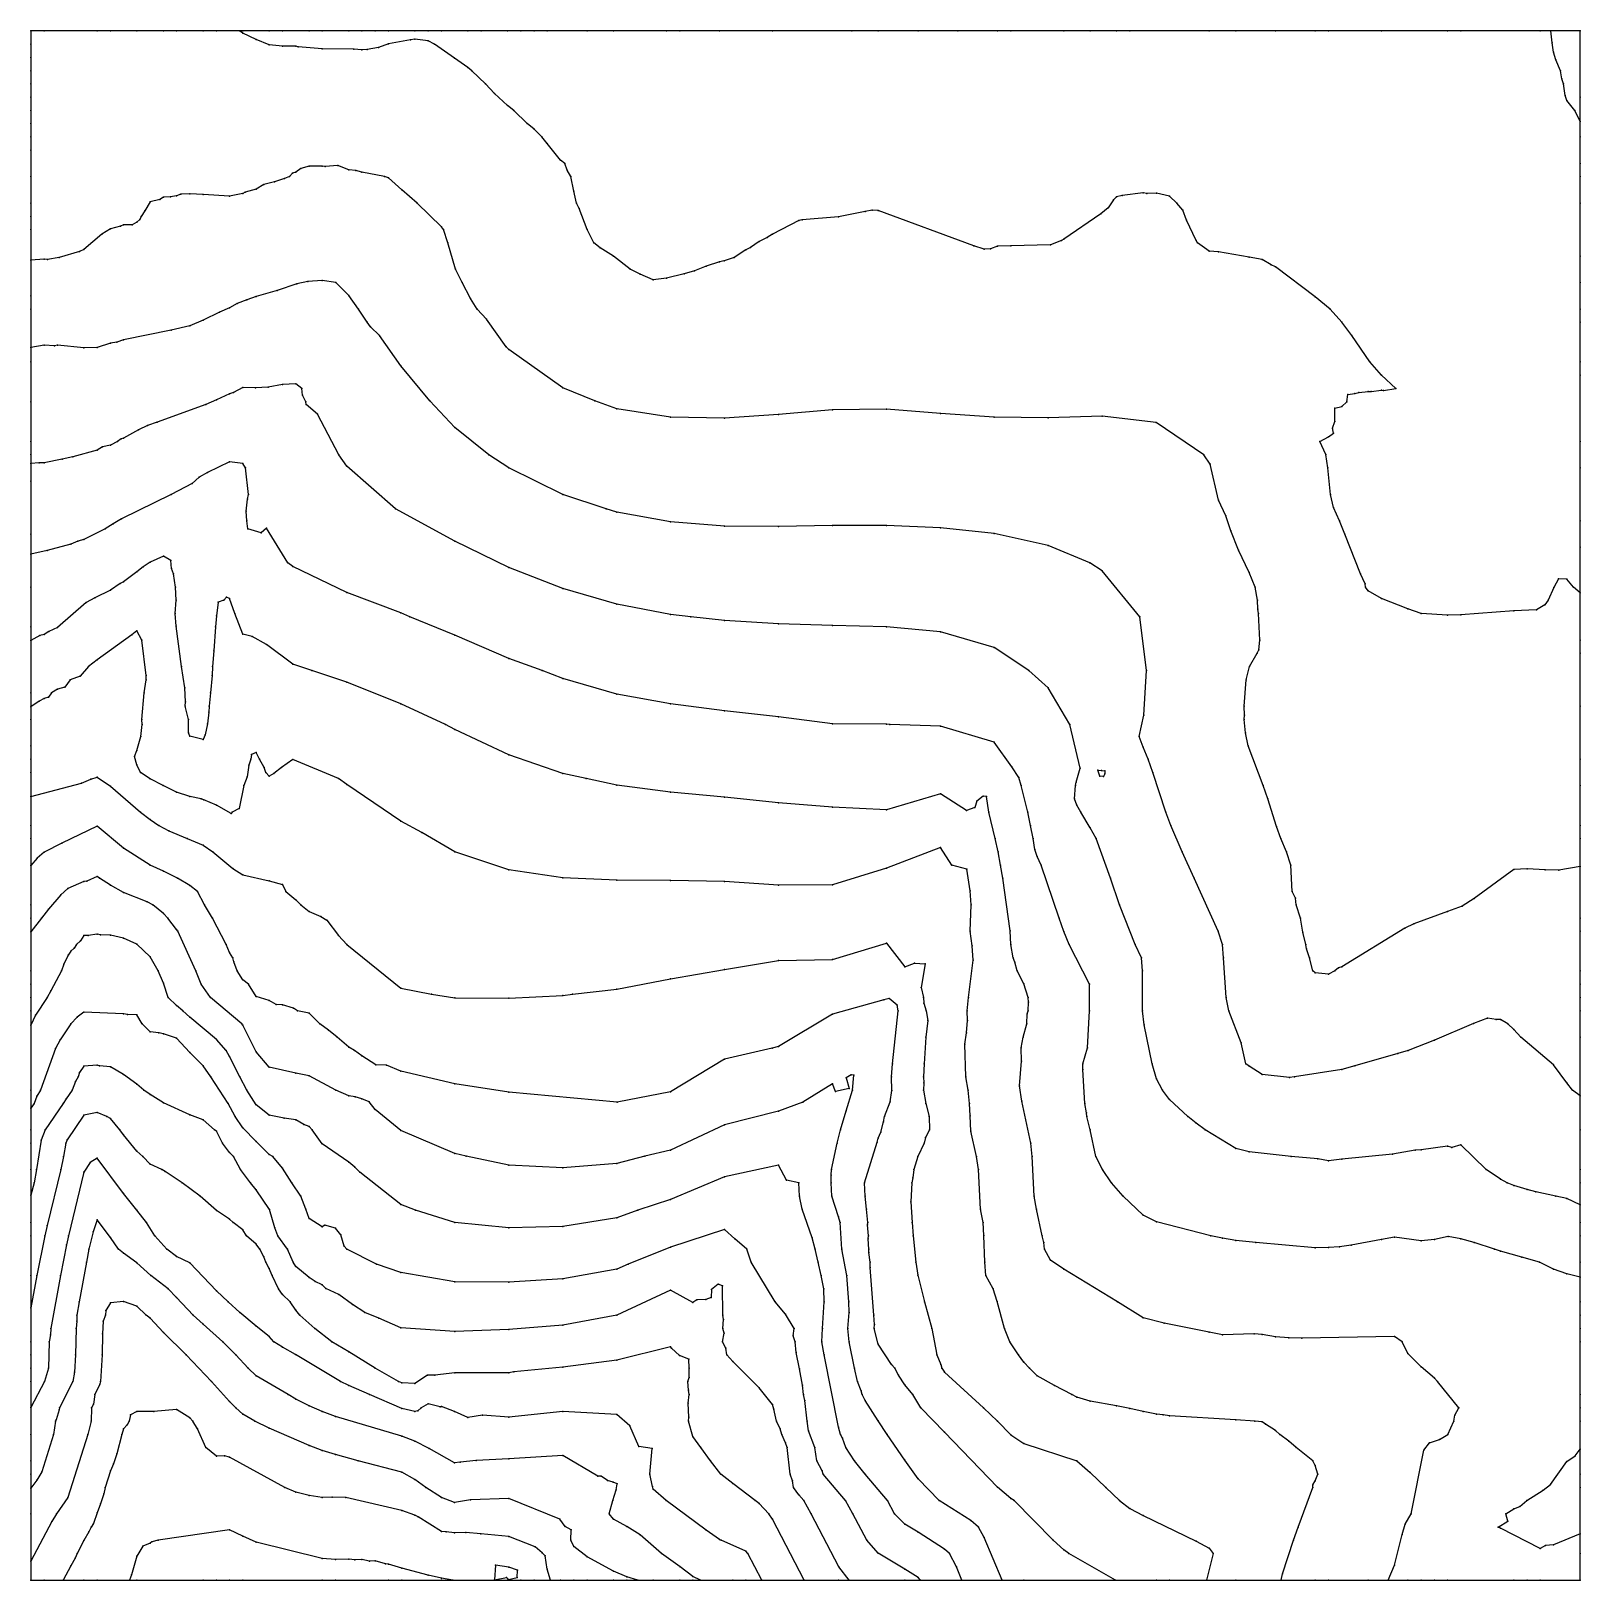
# Model space of a CAD drawing. Extents: x 5610 to 6780, y 4600 to 5770.
import ezdxf

# ---------------------------------------------------------------- set-up
doc = ezdxf.new("R2010")
doc.units = 0
doc.header["$MEASUREMENT"] = 0
doc.layers.get('0').update_dxf_attribs({"linetype": 'CONTINUOUS'})

msp = doc.modelspace()

# ---------------------------------------------------------------- linework, layer by layer
at = {"color": 8}
for points in [[(6780, 5770, 255.172), (6758.051, 5770, 255), (6750, 5770, 254.858), (6690, 5770, 253.216), (6680, 5770, 252.899), (6630, 5770, 251.168), (6590, 5770, 249.696), (6580, 5770, 249.406), (6550, 5770, 249.497), (6520, 5770, 249.824), (6500, 5770, 250.255), (6440, 5770, 249.339), (6430, 5770, 249.351), (6410, 5770, 249.933), (6390, 5770, 250.312), (6350, 5770, 250.812), (6340, 5770, 250.865), (6310, 5770, 250.846), (6280, 5770, 250.591), (6250, 5770, 250.093), (6230, 5770, 249.978), (6170, 5770, 249.945), (6130, 5770, 250.238), (6100, 5770, 250.489), (6090, 5770, 250.455), (6050, 5770, 249.82), (6030, 5770, 249.555), (6000, 5770, 248.892), (5990, 5770, 248.636), (5980, 5770, 248.163), (5970, 5770, 247.916), (5950, 5770, 247.526), (5940, 5770, 247.22), (5920, 5770, 246.039), (5910, 5770, 245.786), (5900, 5770, 245.662), (5880, 5770, 245.968), (5870, 5770, 246.351), (5860, 5770, 246.618), (5850, 5770, 246.532), (5830, 5770, 246.522), (5820, 5770, 246.386), (5800, 5770, 246.36), (5790, 5770, 246.005), (5770, 5770, 245.134), (5750, 5770, 243.953), (5740, 5770, 243.591), (5720, 5770, 243.747), (5710, 5770, 243.569), (5690, 5770, 243.442), (5670, 5770, 243.518), (5660, 5770, 243.364), (5620, 5770, 243.196), (5610, 5770, 243.073), (5610, 5760, 242.526), (5610, 5750, 242.26), (5610, 5740, 241.893), (5610, 5730, 241.655), (5610, 5720, 241.779), (5610, 5710, 242.225), (5610, 5700, 242.558), (5610, 5690, 243.269), (5610, 5680, 243.234), (5610, 5660, 242.172), (5610, 5640, 240.78), (5610, 5630, 239.904), (5610, 5620, 238.456), (5610, 5596.919, 235), (5610, 5570, 232.25), (5610, 5560, 230.797), (5610, 5530.91, 225), (5610, 5520, 223.286), (5610, 5490, 219.824), (5610, 5460, 216.794), (5610, 5450, 215.881), (5610, 5443.245, 215), (5610, 5430, 213.164), (5610, 5390, 207.394), (5610, 5374.715, 205), (5610, 5350, 200.706), (5610, 5320, 196.375), (5610, 5309.687, 195), (5610, 5270, 186.529), (5610, 5259.47, 185), (5610, 5250, 183.847), (5610, 5230, 181.303), (5610, 5220, 180.203), (5610, 5210, 178.666), (5610, 5191.799, 175), (5610, 5170, 170.66), (5610, 5160, 168.949), (5610, 5139.691, 165), (5610, 5110, 158.878), (5610, 5100, 156.904), (5610, 5089.619, 155), (5610, 5060, 152.5), (5610, 5050, 150.946), (5610, 5040, 149), (5610, 5030, 146.875), (5610, 5019.201, 145), (5610, 4970, 137.893), (5610, 4956.462, 135), (5610, 4940, 129.879), (5610, 4930, 128.944), (5610, 4910, 127.244), (5610, 4890.569, 125), (5610, 4870, 122.197), (5610, 4860, 120.999), (5610, 4830, 117.565), (5610, 4805.58, 115), (5610, 4780, 112.35), (5610, 4770, 111.77), (5610, 4760, 111.604), (5610, 4750, 109.668), (5610, 4730.248, 105), (5610, 4710, 101.61), (5610, 4690, 99.164), (5610, 4680, 97.32), (5610, 4669.335, 95), (5610, 4650, 90.908), (5610, 4614.231, 85), (5610, 4600, 82.442), (5620, 4600, 79.507), (5634.344, 4600, 75), (5650, 4600, 70.787), (5660, 4600, 68.811), (5684.432, 4600, 65), (5690, 4600, 64.358), (5740, 4600, 61.322), (5750, 4600, 60.503), (5760, 4600, 59.57), (5770, 4600, 59.818), (5830, 4600, 61.834), (5840, 4600, 62.098), (5880, 4600, 63.642), (5890, 4600, 63.999), (5920, 4600, 64.853), (5928.586, 4600, 65), (5960, 4600, 65.019), (5970, 4600, 65.303), (5980, 4600, 67.132), (5990, 4600, 69.685), (6002.401, 4600, 75), (6010, 4600, 77.058), (6020, 4600, 79.644), (6030, 4600, 81.377), (6050, 4600, 83.596), (6060, 4600, 84.463), (6068.252, 4600, 85), (6080, 4600, 86.721), (6100, 4600, 91.177), (6110, 4600, 94.119), (6115.687, 4600, 95), (6140, 4600, 98.109), (6150, 4600, 100.892), (6162.063, 4600, 105), (6194.113, 4600, 115), (6220, 4600, 123.244), (6227.874, 4600, 125), (6270, 4600, 132.6), (6281.966, 4600, 135), (6313.14, 4600, 145), (6343.515, 4600, 155), (6360, 4600, 158.479), (6429.044, 4600, 165), (6460, 4600, 167.695), (6470, 4600, 168.975), (6497.797, 4600, 175), (6520, 4600, 179.528), (6554.285, 4600, 185), (6580, 4600, 188.763), (6590, 4600, 190.012), (6620, 4600, 193.379), (6635.13, 4600, 195), (6650, 4600, 197.451), (6660, 4600, 200.45), (6670, 4600, 201.846), (6680, 4600, 202.405), (6730, 4600, 203.137), (6740, 4600, 203.232), (6750, 4600, 202.893), (6780, 4600, 201.77), (6780, 4620, 203.595), (6780, 4634.953, 205), (6780, 4670, 207.144), (6780, 4680, 206.488), (6780, 4698.776, 205), (6780, 4720, 203.224), (6780, 4730, 202.126), (6780, 4740, 201.893), (6780, 4780, 201.405), (6780, 4790, 201.631), (6780, 4800, 201.994), (6780, 4810, 202.584), (6780, 4828.705, 205), (6780, 4840, 206.838), (6780, 4860, 210.953), (6780, 4870, 212.936), (6780, 4883.28, 215), (6780, 4900, 217.263), (6780, 4910, 218.476), (6780, 4940, 221.908), (6780, 4965.766, 225), (6780, 5010, 228.562), (6780, 5030, 229.079), (6780, 5040, 229.584), (6780, 5050, 230.275), (6780, 5060, 231.118), (6780, 5090, 232.359), (6780, 5100, 232.816), (6780, 5138.887, 235), (6780, 5160, 236.332), (6780, 5170, 236.853), (6780, 5200, 237.774), (6780, 5220, 238.952), (6780, 5260, 241.769), (6780, 5300, 243.403), (6780, 5310, 243.883), (6780, 5345.619, 245), (6780, 5380, 245.844), (6780, 5400, 246.367), (6780, 5440, 248.127), (6780, 5460, 248.654), (6780, 5510, 249.873), (6780, 5520, 250.223), (6780, 5550, 251.142), (6780, 5560, 251.378), (6780, 5580, 251.657), (6780, 5600, 252.17), (6780, 5640, 253.889), (6780, 5660, 254.56), (6780, 5670, 254.782), (6780, 5690, 254.955), (6780, 5720, 255.072), (6780, 5770, 255.172)], [(6780, 5345.619, 245), (6775.174, 5350, 245), (6770, 5356.014, 245), (6763.756, 5356.244, 245), (6760.256, 5349.744, 245), (6755.961, 5340, 245), (6753.316, 5336.684, 245), (6747.181, 5332.819, 245), (6730, 5332.107, 245), (6690, 5329.107, 245), (6680, 5328.688, 245), (6660, 5329.929, 245), (6650, 5333.625, 245), (6630, 5341.31, 245), (6620, 5347.221, 245), (6618.033, 5350, 245), (6617.605, 5352.395, 245), (6614.26, 5360, 245), (6602.38, 5390, 245), (6598.221, 5400, 245), (6593.848, 5410, 245), (6591.443, 5420, 245), (6589.509, 5440, 245), (6588.062, 5450, 245), (6583.458, 5460, 245), (6590, 5463.556, 245), (6593.736, 5466.264, 245), (6592.978, 5470, 245), (6594.902, 5475.098, 245), (6594.927, 5485.073, 245), (6600, 5486.363, 245), (6603.889, 5490, 245), (6604.528, 5495.472, 245), (6610, 5496.167, 245), (6613.01, 5496.99, 245), (6620, 5497.799, 245), (6622.329, 5497.671, 245), (6630, 5498.634, 245), (6631.583, 5498.417, 245), (6640.867, 5500, 245), (6630, 5509.948, 245), (6621.358, 5520, 245), (6607.544, 5540, 245), (6600, 5549.971, 245), (6591.402, 5560, 245), (6580, 5569.199, 245), (6550, 5591.763, 245), (6546.628, 5593.372, 245), (6540, 5597.282, 245), (6530, 5599.205, 245), (6506.832, 5603.168, 245), (6500, 5603.808, 245), (6491.128, 5610, 245), (6490, 5611.804, 245), (6482.856, 5627.144, 245), (6480, 5634.544, 245), (6475.512, 5640, 245), (6470, 5645.338, 245), (6460, 5647.456, 245), (6452.7, 5647.3, 245), (6450, 5647.764, 245), (6434.146, 5645.854, 245), (6430, 5644.661, 245), (6427.515, 5642.485, 245), (6423.581, 5636.419, 245), (6418.066, 5631.934, 245), (6390, 5612.658, 245), (6388.302, 5611.698, 245), (6380, 5608.509, 245), (6350, 5607.838, 245), (6340, 5607.439, 245), (6334.621, 5605.379, 245), (6330, 5605.171, 245), (6322.244, 5607.756, 245), (6250, 5634.305, 245), (6245.455, 5634.545, 245), (6240, 5633.651, 245), (6220, 5629.541, 245), (6192.525, 5627.475, 245), (6190, 5626.952, 245), (6170, 5616.443, 245), (6166.055, 5613.945, 245), (6160, 5611.052, 245), (6153.521, 5606.479, 245), (6150, 5604.643, 245), (6141.166, 5598.834, 245), (6133.534, 5596.466, 245), (6130, 5595.638, 245), (6120, 5592.24, 245), (6111.22, 5588.78, 245), (6103.462, 5586.538, 245), (6090, 5583.418, 245), (6080, 5582.072, 245), (6070, 5586.265, 245), (6062.505, 5590, 245), (6050, 5599.933, 245), (6040, 5606.195, 245), (6035.035, 5610, 245), (6030, 5620.081, 245), (6024.099, 5635.901, 245), (6022.093, 5640, 245), (6020, 5648.972, 245), (6017.869, 5660, 245), (6015.084, 5664.916, 245), (6013.185, 5670, 245), (6010, 5672.456, 245), (6000, 5685.014, 245), (5995.809, 5690, 245), (5990, 5695.797, 245), (5984.897, 5700, 245), (5974.775, 5710, 245), (5970, 5713.724, 245), (5960, 5722.81, 245), (5953.405, 5730, 245), (5942.93, 5740, 245), (5940, 5742.419, 245), (5930, 5749.562, 245), (5914.718, 5760, 245), (5910, 5762.678, 245), (5900, 5763.823, 245), (5896.566, 5763.434, 245), (5880, 5760.2, 245), (5872.594, 5757.406, 245), (5863.921, 5756.079, 245), (5860, 5755.857, 245), (5853.799, 5756.201, 245), (5830, 5756.488, 245), (5811.862, 5758.138, 245), (5810, 5758.438, 245), (5800, 5758.469, 245), (5790, 5759.576, 245), (5780, 5763.654, 245), (5770, 5768.454, 245), (5767.567, 5770, 245)], [(6780, 5701.517, 255), (6776.024, 5710, 255), (6770, 5717.587, 255), (6768.741, 5721.259, 255), (6767.49, 5730, 255), (6766.225, 5733.775, 255), (6765.328, 5740, 255), (6761.782, 5748.218, 255), (6760, 5753.946, 255), (6758.884, 5761.116, 255), (6758.051, 5770, 255)], [(6780, 5138.887, 235), (6763.949, 5136.051, 235), (6753.612, 5136.388, 235), (6740, 5137.13, 235), (6730, 5136.767, 235), (6700, 5114.66, 235), (6690.972, 5109.028, 235), (6680, 5104.899, 235), (6654.478, 5095.522, 235), (6647.609, 5092.391, 235), (6600, 5063.229, 235), (6597.621, 5062.379, 235), (6594.729, 5060, 235), (6590, 5057.691, 235), (6580, 5058.604, 235), (6578.181, 5060, 235), (6575.698, 5070, 235), (6573.381, 5076.619, 235), (6572.871, 5080, 235), (6570.678, 5089.322, 235), (6568.948, 5100, 235), (6565.515, 5110, 235), (6565.088, 5114.912, 235), (6562.543, 5120, 235), (6561.525, 5140, 235), (6558.264, 5150, 235), (6554.033, 5160, 235), (6550.814, 5169.186, 235), (6544.259, 5190, 235), (6540.577, 5200, 235), (6529.326, 5230, 235), (6527.321, 5240, 235), (6526.423, 5250, 235), (6526.699, 5253.301, 235), (6526.401, 5260, 235), (6527.867, 5280, 235), (6530.241, 5290, 235), (6536.263, 5300, 235), (6537.386, 5302.614, 235), (6538.212, 5310, 235), (6537.272, 5330, 235), (6536.758, 5333.242, 235), (6536.4, 5340, 235), (6534.585, 5350, 235), (6530, 5360.899, 235), (6522.026, 5377.974, 235), (6516.142, 5392.43, 235), (6512.44, 5403.702, 235), (6507.035, 5415.629, 235), (6500.612, 5442.86, 235), (6495.837, 5449.864, 235), (6459.864, 5474.376, 235), (6419.116, 5479.152, 235), (6378.367, 5477.878, 235), (6337.619, 5478.197, 235), (6296.871, 5481.062, 235), (6256.123, 5484.245, 235), (6215.374, 5483.927, 235), (6174.626, 5480.425, 235), (6133.877, 5477.56, 235), (6093.129, 5478.197, 235), (6052.381, 5484.563, 235), (6035.827, 5490.612, 235), (6011.633, 5500.481, 235), (5970.884, 5529.45, 235), (5968.975, 5531.36, 235), (5953.961, 5552.248, 235), (5946.973, 5560, 235), (5942.06, 5567.94, 235), (5935.6, 5580, 235), (5930.6, 5590, 235), (5924.765, 5610, 235), (5921.659, 5620, 235), (5920, 5622.121, 235), (5901.639, 5640, 235), (5890.092, 5650, 235), (5880, 5659.194, 235), (5877.107, 5660, 235), (5860, 5663.376, 235), (5855.398, 5664.602, 235), (5850, 5665.113, 235), (5841.665, 5668.335, 235), (5832.317, 5667.683, 235), (5830, 5667.999, 235), (5820, 5667.867, 235), (5813.852, 5666.148, 235), (5810, 5663.379, 235), (5807.436, 5662.564, 235), (5805.3, 5660, 235), (5801.521, 5658.479, 235), (5794, 5656, 235), (5785.862, 5654.138, 235), (5780, 5650.41, 235), (5771.8, 5648.2, 235), (5770, 5647.188, 235), (5760, 5645.152, 235), (5740, 5646.614, 235), (5730, 5646.896, 235), (5723.199, 5646.801, 235), (5720, 5645.546, 235), (5715.297, 5644.703, 235), (5710, 5644.433, 235), (5707.212, 5642.788, 235), (5700, 5641, 235), (5695.938, 5634.062, 235), (5693.261, 5630, 235), (5692.33, 5627.67, 235), (5690, 5625.558, 235), (5686.431, 5623.569, 235), (5680, 5623.479, 235), (5677.512, 5622.488, 235), (5670, 5620.656, 235), (5663.446, 5616.554, 235), (5650, 5604.966, 235), (5646.583, 5603.417, 235), (5631.164, 5598.836, 235), (5622.539, 5597.461, 235), (5620, 5597.524, 235), (5610, 5596.919, 235)], [(6780, 4965.766, 225), (6774.345, 4970, 225), (6770, 4975.565, 225), (6760, 4989.04, 225), (6735.312, 5010, 225), (6730, 5015.895, 225), (6725.514, 5020, 225), (6720, 5023.463, 225), (6716.6, 5023.4, 225), (6710, 5024.362, 225), (6699.665, 5020.335, 225), (6670, 5007.831, 225), (6650.083, 4999.917, 225), (6642.399, 4997.601, 225), (6610, 4988.436, 225), (6600, 4985.701, 225), (6564.46, 4980, 225), (6560.485, 4979.515, 225), (6540, 4981.858, 225), (6530, 4988.006, 225), (6527.552, 4990, 225), (6524.136, 5005.864, 225), (6514.827, 5030, 225), (6512.716, 5040, 225), (6510.777, 5070, 225), (6509.903, 5080.097, 225), (6506.699, 5090, 225), (6488.531, 5130, 225), (6479.53, 5150, 225), (6470.865, 5170, 225), (6467.047, 5180, 225), (6457.229, 5210, 225), (6453.818, 5220, 225), (6450, 5229.027, 225), (6447.127, 5237.127, 225), (6450.441, 5253.253, 225), (6452.542, 5286.871, 225), (6447.448, 5327.619, 225), (6419.116, 5362.319, 225), (6409.883, 5368.367, 225), (6378.367, 5381.419, 225), (6337.619, 5390.333, 225), (6296.871, 5394.79, 225), (6256.123, 5396.382, 225), (6215.374, 5396.382, 225), (6174.626, 5395.745, 225), (6133.877, 5396.063, 225), (6093.129, 5399.247, 225), (6052.381, 5406.569, 225), (6044.422, 5409.116, 225), (6011.633, 5419.939, 225), (5970.884, 5439.995, 225), (5955.922, 5449.864, 225), (5930.136, 5470.556, 225), (5911.354, 5490.612, 225), (5889.388, 5517.035, 225), (5873.149, 5540.063, 225), (5866.499, 5546.499, 225), (5863.808, 5550, 225), (5857.316, 5560, 225), (5850, 5570.222, 225), (5840.142, 5580, 225), (5830, 5581.64, 225), (5819.218, 5580.782, 225), (5810.913, 5579.087, 225), (5795.959, 5574.041, 225), (5780, 5569.437, 225), (5773.003, 5566.997, 225), (5765.813, 5564.188, 225), (5760, 5560.89, 225), (5752.318, 5557.682, 225), (5740, 5551.698, 225), (5730, 5547.192, 225), (5715.875, 5544.125, 225), (5680, 5536.705, 225), (5674.936, 5535.064, 225), (5670, 5534.15, 225), (5660, 5530.82, 225), (5650, 5530.653, 225), (5630, 5532.595, 225), (5627.869, 5532.131, 225), (5620, 5532.718, 225), (5610, 5530.91, 225)], [(6780, 4883.28, 215), (6770, 4888.056, 215), (6761.76, 4890, 215), (6746.714, 4893.286, 215), (6740, 4895.003, 215), (6730, 4897.915, 215), (6725.069, 4900, 215), (6720, 4902.842, 215), (6709.166, 4910, 215), (6690, 4928.671, 215), (6683.237, 4926.763, 215), (6680, 4927.809, 215), (6660, 4924.941, 215), (6655.404, 4924.596, 215), (6638.272, 4921.728, 215), (6600, 4917.778, 215), (6590, 4916.685, 215), (6581.945, 4918.055, 215), (6561.804, 4920, 215), (6530, 4923.356, 215), (6520, 4926.048, 215), (6496.946, 4940, 215), (6490, 4945.048, 215), (6483.703, 4950, 215), (6470, 4962.829, 215), (6464.77, 4970, 215), (6460, 4978.603, 215), (6456.77, 4990, 215), (6450.78, 5019.22, 215), (6449.43, 5030, 215), (6449.53, 5060, 215), (6448.841, 5070, 215), (6444.093, 5080, 215), (6432.234, 5110, 215), (6425.313, 5130, 215), (6414.47, 5160, 215), (6410, 5168.067, 215), (6402.841, 5180, 215), (6400, 5185.208, 215), (6398.286, 5190, 215), (6398.902, 5200, 215), (6399.33, 5202.708, 215), (6402.547, 5213.323, 215), (6394.603, 5246.123, 215), (6378.367, 5273.818, 215), (6363.723, 5286.871, 215), (6337.619, 5304.38, 215), (6296.871, 5316.159, 215), (6256.123, 5319.979, 215), (6215.374, 5320.934, 215), (6174.626, 5322.207, 215), (6133.877, 5324.754, 215), (6108.41, 5327.619, 215), (6093.129, 5329.211, 215), (6052.381, 5337.169, 215), (6011.633, 5348.948, 215), (5970.884, 5364.865, 215), (5930.136, 5384.603, 215), (5885.25, 5409.116, 215), (5848.64, 5441.269, 215), (5842.591, 5449.864, 215), (5826.474, 5480.655, 215), (5817.777, 5487.777, 215), (5817.635, 5490, 215), (5815.184, 5494.816, 215), (5814.48, 5500, 215), (5810, 5503.503, 215), (5800, 5503.103, 215), (5789.086, 5500.914, 215), (5779.515, 5500.485, 215), (5770, 5500.685, 215), (5762.999, 5497.001, 215), (5760, 5496.016, 215), (5750, 5491.348, 215), (5742.08, 5487.92, 215), (5705.356, 5474.644, 215), (5698.075, 5471.925, 215), (5691.223, 5468.777, 215), (5680, 5462.521, 215), (5678.064, 5461.936, 215), (5675.248, 5460, 215), (5670, 5457.216, 215), (5664.096, 5455.904, 215), (5660, 5453.443, 215), (5641.628, 5448.372, 215), (5633.536, 5446.464, 215), (5620, 5443.697, 215), (5616.209, 5443.791, 215), (5610, 5443.245, 215)], [(6780, 4828.705, 205), (6770, 4831.379, 205), (6760, 4834.744, 205), (6749.279, 4840, 205), (6736.075, 4843.925, 205), (6720, 4848.344, 205), (6715.415, 4850, 205), (6700, 4854.887, 205), (6690, 4857.758, 205), (6680.472, 4859.528, 205), (6670, 4857.071, 205), (6660, 4856.27, 205), (6640, 4858.888, 205), (6630, 4857.16, 205), (6607.093, 4852.907, 205), (6598.457, 4851.543, 205), (6590, 4851.09, 205), (6580, 4850.827, 205), (6535.035, 4854.965, 205), (6520, 4856.522, 205), (6510, 4858.268, 205), (6501.248, 4860, 205), (6460, 4870.507, 205), (6450, 4875.673, 205), (6434.972, 4890, 205), (6426.109, 4900, 205), (6419.25, 4910, 205), (6414.18, 4920, 205), (6409.966, 4940.034, 205), (6407.428, 4950, 205), (6407.241, 4952.759, 205), (6406.025, 4960, 205), (6404.478, 4985.522, 205), (6404.542, 4990, 205), (6408.064, 5001.936, 205), (6409.449, 5030, 205), (6409.483, 5050, 205), (6394.091, 5080, 205), (6390.153, 5089.847, 205), (6386.513, 5100, 205), (6372.967, 5140, 205), (6370, 5146.382, 205), (6368.244, 5151.756, 205), (6366.919, 5160, 205), (6365.036, 5170, 205), (6362.916, 5180, 205), (6357.973, 5200, 205), (6356.046, 5206.046, 205), (6350.954, 5214.254, 205), (6337.619, 5232.752, 205), (6296.871, 5244.849, 205), (6258.669, 5246.123, 205), (6256.123, 5246.441, 205), (6215.374, 5246.759, 205), (6174.626, 5251.853, 205), (6133.877, 5256.628, 205), (6093.129, 5261.721, 205), (6052.381, 5269.043, 205), (6011.633, 5280.822, 205), (5996.034, 5286.871, 205), (5970.884, 5296.103, 205), (5930.136, 5313.612, 205), (5896.073, 5327.619, 205), (5889.388, 5330.484, 205), (5848.64, 5345.765, 205), (5807.892, 5365.502, 205), (5804.071, 5368.367, 205), (5787.806, 5394.393, 205), (5783.742, 5390.936, 205), (5773.851, 5393.851, 205), (5773.103, 5400, 205), (5772.569, 5407.431, 205), (5773.542, 5416.458, 205), (5774.195, 5420, 205), (5772.131, 5440, 205), (5770, 5443.352, 205), (5760, 5444.629, 205), (5743.379, 5436.621, 205), (5736.968, 5433.032, 205), (5731.773, 5428.227, 205), (5715.771, 5420, 205), (5678.484, 5401.516, 205), (5672.146, 5397.854, 205), (5666.022, 5393.978, 205), (5650, 5385.946, 205), (5645.397, 5384.603, 205), (5640, 5382.451, 205), (5622.308, 5377.692, 205), (5610, 5374.715, 205)], [(6635.13, 4600, 195), (6640, 4611.311, 195), (6645.566, 4634.434, 195), (6647.94, 4642.06, 195), (6652.361, 4650, 195), (6661.976, 4698.024, 195), (6666.31, 4703.69, 195), (6673.978, 4706.022, 195), (6680.065, 4710, 195), (6684.7, 4720, 195), (6685.416, 4724.584, 195), (6688.479, 4730, 195), (6672.316, 4750, 195), (6670, 4752.456, 195), (6660, 4761.099, 195), (6650, 4770.974, 195), (6645.759, 4780, 195), (6640, 4783.906, 195), (6570, 4782.646, 195), (6560, 4782.851, 195), (6550, 4783.735, 195), (6540, 4785.47, 195), (6533.966, 4786.034, 195), (6510, 4785.269, 195), (6500, 4787.124, 195), (6465.886, 4794.114, 195), (6450, 4797.978, 195), (6430.722, 4810, 195), (6390, 4834.867, 195), (6380, 4841.699, 195), (6375.589, 4850, 195), (6374.998, 4855.002, 195), (6373.738, 4860, 195), (6369.373, 4880, 195), (6367.75, 4890, 195), (6366.259, 4920, 195), (6365.23, 4930, 195), (6358.39, 4961.61, 195), (6356.702, 4973.298, 195), (6358.022, 4991.978, 195), (6357.997, 5002.003, 195), (6359.483, 5010, 195), (6362.097, 5020, 195), (6362.316, 5027.684, 195), (6363.208, 5030, 195), (6363.459, 5036.541, 195), (6363.199, 5040, 195), (6359.798, 5050.202, 195), (6354.773, 5060, 195), (6353.211, 5066.789, 195), (6351.927, 5070, 195), (6350.109, 5080, 195), (6349.693, 5090.307, 195), (6343.943, 5130, 195), (6342.387, 5140, 195), (6340.558, 5150, 195), (6338.261, 5160, 195), (6333.436, 5180, 195), (6331.808, 5191.808, 195), (6329.313, 5192.148, 195), (6324.317, 5188.183, 195), (6322.988, 5183.519, 195), (6316.546, 5181.155, 195), (6296.871, 5193.914, 195), (6256.123, 5181.816, 195), (6215.374, 5183.727, 195), (6174.626, 5186.91, 195), (6133.877, 5191.367, 195), (6093.129, 5195.187, 195), (6052.381, 5200.281, 195), (6029.46, 5205.374, 195), (6011.633, 5209.194, 195), (5970.884, 5223.202, 195), (5930.136, 5242.302, 195), (5923.133, 5246.123, 195), (5889.388, 5261.721, 195), (5848.64, 5278.275, 195), (5822.217, 5286.871, 195), (5807.892, 5291.646, 195), (5787.84, 5306.528, 195), (5777.011, 5312.615, 195), (5770, 5314.521, 195), (5764.051, 5330, 195), (5760, 5341.437, 195), (5757.583, 5342.417, 195), (5755.76, 5340, 195), (5751.456, 5338.544, 195), (5750, 5328.35, 195), (5749.312, 5320, 195), (5748.128, 5301.872, 195), (5747.002, 5290, 195), (5746.8, 5283.2, 195), (5745.604, 5270, 195), (5744.495, 5260, 195), (5744.406, 5255.594, 195), (5743.382, 5246.618, 195), (5741.563, 5238.437, 195), (5740, 5234.75, 195), (5730, 5237.429, 195), (5728.954, 5240, 195), (5729.072, 5250, 195), (5726.411, 5260, 195), (5726.766, 5263.234, 195), (5726.198, 5273.802, 195), (5723.814, 5290, 195), (5719.651, 5320.349, 195), (5718.834, 5330, 195), (5719.569, 5340, 195), (5719.069, 5350, 195), (5717.746, 5360, 195), (5716.079, 5363.921, 195), (5715.685, 5370, 195), (5710, 5373.399, 195), (5700, 5368.805, 195), (5694.623, 5365.377, 195), (5690, 5361.603, 195), (5680, 5353.982, 195), (5677.31, 5352.69, 195), (5670, 5347.604, 195), (5658.2, 5341.8, 195), (5651.634, 5338.366, 195), (5630, 5319.409, 195), (5623.473, 5316.527, 195), (5620, 5314.093, 195), (5616.564, 5313.436, 195), (5610, 5309.687, 195)], [(6554.285, 4600, 185), (6555.29, 4604.71, 185), (6563.538, 4630, 185), (6567.052, 4640, 185), (6578.185, 4670, 185), (6578.166, 4671.834, 185), (6580, 4674.89, 185), (6581.935, 4680, 185), (6580, 4686.578, 185), (6578.244, 4690, 185), (6565.541, 4700, 185), (6560, 4704.816, 185), (6553.224, 4710, 185), (6550, 4713.038, 185), (6542.348, 4717.652, 185), (6540, 4719.365, 185), (6534.484, 4720, 185), (6520, 4721.042, 185), (6470, 4724.116, 185), (6465.118, 4724.882, 185), (6460, 4725.256, 185), (6450, 4727.182, 185), (6440, 4729.452, 185), (6430, 4731.466, 185), (6410, 4735.067, 185), (6400, 4738.23, 185), (6396.149, 4740, 185), (6383.139, 4746.861, 185), (6370, 4754.226, 185), (6364.085, 4760, 185), (6360, 4764.656, 185), (6355.927, 4770, 185), (6349.306, 4780, 185), (6345.218, 4790, 185), (6339.754, 4810.246, 185), (6336.729, 4820, 185), (6331.117, 4830, 185), (6330.504, 4840, 185), (6329.671, 4860.329, 185), (6329.091, 4870, 185), (6327.238, 4880, 185), (6325.609, 4910, 185), (6324.14, 4920, 185), (6320, 4939.13, 185), (6319.273, 4950.727, 185), (6318.952, 4960, 185), (6317.965, 4970, 185), (6316.094, 4980, 185), (6315.271, 5004.729, 185), (6316.67, 5013.33, 185), (6317.322, 5022.678, 185), (6317.205, 5030, 185), (6318.089, 5040, 185), (6321.718, 5068.282, 185), (6320.979, 5079.021, 185), (6319.483, 5090, 185), (6320.102, 5109.898, 185), (6319.37, 5120.63, 185), (6316.851, 5136.851, 185), (6305.403, 5139.86, 185), (6296.871, 5153.166, 185), (6256.123, 5137.566, 185), (6215.374, 5125.151, 185), (6174.626, 5124.833, 185), (6133.877, 5127.698, 185), (6093.129, 5128.334, 185), (6052.381, 5128.653, 185), (6011.633, 5130.245, 185), (5970.884, 5136.293, 185), (5930.136, 5149.982, 185), (5905.305, 5164.626, 185), (5889.388, 5173.221, 185), (5848.64, 5200.917, 185), (5842.273, 5205.374, 185), (5807.892, 5219.7, 185), (5799.34, 5213.779, 185), (5793.34, 5209.077, 185), (5790, 5207.083, 185), (5787.463, 5210, 185), (5786.188, 5213.812, 185), (5782.516, 5220, 185), (5780, 5225.102, 185), (5776.563, 5223.437, 185), (5776.122, 5220, 185), (5774.656, 5215.344, 185), (5773.313, 5206.687, 185), (5770.678, 5200, 185), (5767.232, 5182.768, 185), (5762.08, 5180, 185), (5761.145, 5178.855, 185), (5750, 5185.307, 185), (5740.655, 5189.345, 185), (5738.616, 5190, 185), (5730, 5191.742, 185), (5720, 5195.172, 185), (5709.9, 5200, 185), (5700, 5205.121, 185), (5692.682, 5210, 185), (5690, 5215.753, 185), (5688.113, 5221.887, 185), (5690, 5226.456, 185), (5692.924, 5237.076, 185), (5693.884, 5246.116, 185), (5693.701, 5250, 185), (5695.446, 5270, 185), (5696.982, 5280, 185), (5696.93, 5283.07, 185), (5693.689, 5310, 185), (5690, 5316.946, 185), (5686.058, 5313.942, 185), (5660, 5295.023, 185), (5653.349, 5290, 185), (5647.195, 5282.805, 185), (5639.527, 5280, 185), (5635.661, 5274.339, 185), (5630, 5272.829, 185), (5625.465, 5270, 185), (5623.23, 5266.77, 185), (5620, 5265.742, 185), (5616.119, 5263.881, 185), (5610, 5259.47, 185)], [(6418.614, 5211.333, 215), (6421.206, 5211.206, 215), (6421.178, 5208.822, 215), (6420, 5207.019, 215), (6417.252, 5207.252, 215), (6415.784, 5211.664, 215), (6418.614, 5211.333, 215)], [(5610, 5191.799, 175), (5648.117, 5201.883, 175), (5655.11, 5204.89, 175), (5660, 5206.381, 175), (5670, 5199.53, 175), (5692.814, 5180, 175), (5700, 5174.305, 175), (5706.689, 5170, 175), (5714.067, 5165.933, 175), (5727.872, 5160, 175), (5740, 5155.104, 175), (5747.408, 5150, 175), (5762.477, 5137.523, 175), (5770, 5132.698, 175), (5790, 5128.226, 175), (5800, 5125.304, 175), (5802.522, 5120, 175), (5810, 5113.791, 175), (5813.924, 5110, 175), (5820, 5104.941, 175), (5828.991, 5101.048, 175), (5833.465, 5098.355, 175), (5842.271, 5086.71, 175), (5848.64, 5079.946, 175), (5889.388, 5047.156, 175), (5912.627, 5042.381, 175), (5930.136, 5039.834, 175), (5970.884, 5039.516, 175), (6011.633, 5041.426, 175), (6018.955, 5042.381, 175), (6052.381, 5046.201, 175), (6093.129, 5054.16, 175), (6133.877, 5061.164, 175), (6174.626, 5067.849, 175), (6215.374, 5068.804, 175), (6256.123, 5080.901, 175), (6269.991, 5063.049, 175), (6277.304, 5065.839, 175), (6285.476, 5065.476, 175), (6282.382, 5047.618, 175), (6284.14, 5040, 175), (6284.302, 5035.698, 175), (6286.244, 5030, 175), (6287.295, 5022.705, 175), (6285.994, 5010, 175), (6284.567, 4990, 175), (6284.132, 4980, 175), (6284.371, 4975.629, 175), (6284.16, 4970, 175), (6285.92, 4960, 175), (6288.421, 4950, 175), (6288.777, 4940, 175), (6285.709, 4934.291, 175), (6284.724, 4930, 175), (6279.898, 4920, 175), (6276.826, 4910, 175), (6276.167, 4903.833, 175), (6275.373, 4900, 175), (6274.467, 4885.533, 175), (6275.464, 4870, 175), (6276.255, 4860, 175), (6278.262, 4840, 175), (6279.758, 4830.242, 175), (6284.802, 4810, 175), (6290.429, 4790, 175), (6294.229, 4770, 175), (6297.292, 4762.708, 175), (6297.944, 4760, 175), (6300, 4756.872, 175), (6329.417, 4730, 175), (6339.938, 4720, 175), (6350, 4709.586, 175), (6360, 4703.123, 175), (6399.817, 4690, 175), (6410, 4681.1, 175), (6421.919, 4670, 175), (6432.265, 4660, 175), (6440, 4654.128, 175), (6450, 4648.743, 175), (6490, 4629.386, 175), (6500, 4624.094, 175), (6502.902, 4620, 175), (6497.797, 4600, 175)], [(6429.044, 4600, 165), (6393.97, 4620, 165), (6390, 4622.715, 165), (6381.997, 4630, 165), (6352.659, 4660, 165), (6350, 4661.56, 165), (6340, 4670.19, 165), (6300, 4711.59, 165), (6282.085, 4730, 165), (6276.096, 4740, 165), (6270, 4747.474, 165), (6265.319, 4754.681, 165), (6262.458, 4760, 165), (6260, 4762.87, 165), (6250, 4778.266, 165), (6246.866, 4790, 165), (6247.051, 4792.949, 165), (6246.607, 4800, 165), (6243.881, 4836.119, 165), (6243.889, 4840, 165), (6242.727, 4847.273, 165), (6242.833, 4850, 165), (6242.296, 4857.704, 165), (6242.48, 4860, 165), (6241.818, 4868.182, 165), (6241.992, 4870, 165), (6241.191, 4880, 165), (6240.072, 4890, 165), (6239.661, 4900, 165), (6249.231, 4930.769, 165), (6250, 4933.795, 165), (6251.799, 4938.201, 165), (6253.988, 4946.012, 165), (6254.761, 4950, 165), (6258.858, 4961.142, 165), (6260.181, 4969.819, 165), (6259.896, 4980.104, 165), (6260.716, 4990, 165), (6265.01, 5030, 165), (6264.292, 5034.292, 165), (6258.141, 5039.158, 165), (6254.193, 5038.336, 165), (6215.374, 5027.419, 165), (6174.626, 5002.906, 165), (6169.851, 5001.633, 165), (6133.877, 4993.356, 165), (6093.129, 4968.843, 165), (6052.699, 4960.884, 165), (5970.884, 4968.525, 165), (5930.136, 4974.892, 165), (5889.388, 4984.442, 165), (5878.604, 4988.907, 165), (5870.442, 4989.17, 165), (5860, 4995.852, 165), (5854.332, 5000, 165), (5850, 5002.446, 165), (5841.328, 5010, 165), (5834.664, 5015.336, 165), (5828.232, 5020, 165), (5820, 5028.056, 165), (5811.242, 5030, 165), (5808.183, 5031.817, 165), (5800, 5034.464, 165), (5795.235, 5034.765, 165), (5790, 5037.747, 165), (5780, 5040.829, 165), (5774.405, 5050, 165), (5770, 5053.341, 165), (5765.847, 5060, 165), (5763.202, 5066.798, 165), (5762.45, 5070, 165), (5760, 5074.068, 165), (5757.536, 5080, 165), (5747.182, 5100, 165), (5741.119, 5110, 165), (5735.703, 5120, 165), (5730, 5124.65, 165), (5720.565, 5130, 165), (5710, 5135.479, 165), (5700.106, 5140, 165), (5680, 5152.788, 165), (5660, 5169.482, 165), (5633.367, 5156.633, 165), (5620, 5149.826, 165), (5614.766, 5145.234, 165), (5610, 5139.691, 165)], [(6343.515, 4600, 155), (6330, 4632.15, 155), (6325.663, 4640, 155), (6320, 4644.833, 155), (6296.017, 4660, 155), (6280, 4676.422, 155), (6270, 4690.431, 155), (6256.766, 4710, 155), (6250, 4720.163, 155), (6240, 4735.559, 155), (6237.885, 4740, 155), (6237.132, 4742.868, 155), (6234.333, 4750, 155), (6231.976, 4760, 155), (6228.029, 4780, 155), (6227.092, 4790, 155), (6227.889, 4802.111, 155), (6227.709, 4810, 155), (6226.169, 4830, 155), (6222.358, 4850, 155), (6221.213, 4870, 155), (6220, 4874.435, 155), (6214.829, 4890, 155), (6214.272, 4900, 155), (6214.288, 4905.712, 155), (6214.759, 4910, 155), (6218.88, 4930, 155), (6221.412, 4940, 155), (6225.625, 4954.375, 155), (6230.506, 4970, 155), (6231.436, 4981.436, 155), (6229.406, 4981.56, 155), (6225.617, 4979.332, 155), (6228.011, 4971.299, 155), (6217.722, 4969.016, 155), (6215.374, 4974.892, 155), (6193.09, 4960.884, 155), (6174.626, 4954.199, 155), (6133.877, 4943.694, 155), (6093.129, 4924.593, 155), (6073.71, 4920.136, 155), (6052.381, 4914.724, 155), (6011.633, 4911.223, 155), (5970.884, 4913.451, 155), (5938.731, 4920.136, 155), (5930.136, 4922.046, 155), (5889.388, 4939.555, 155), (5869.952, 4955.436, 155), (5865.492, 4961.18, 155), (5860, 4963.425, 155), (5854.935, 4965.065, 155), (5850, 4965.751, 155), (5840.209, 4970, 155), (5820, 4980.847, 155), (5810, 4982.861, 155), (5790, 4987.422, 155), (5780, 4999.024, 155), (5770, 5019.057, 155), (5769.28, 5020, 155), (5745.698, 5040, 155), (5738.419, 5050, 155), (5734.496, 5060, 155), (5720.835, 5090, 155), (5720, 5091.402, 155), (5713.379, 5100, 155), (5710, 5103.431, 155), (5702.131, 5110, 155), (5697.664, 5112.336, 155), (5680, 5119.235, 155), (5670, 5124.869, 155), (5661.832, 5130, 155), (5660, 5131.44, 155), (5652.128, 5127.872, 155), (5650, 5127.581, 155), (5637.765, 5122.235, 155), (5632.563, 5117.437, 155), (5623.346, 5106.654, 155), (5617.859, 5100, 155), (5610, 5089.619, 155)], [(6313.14, 4600, 145), (6308.937, 4610, 145), (6303.659, 4620, 145), (6300, 4623.409, 145), (6280, 4636.057, 145), (6270, 4642.201, 145), (6262.306, 4650, 145), (6256.887, 4660, 145), (6240, 4679.911, 145), (6232.115, 4690, 145), (6225.455, 4700, 145), (6222.959, 4707.041, 145), (6221.478, 4710, 145), (6220, 4715.388, 145), (6209.223, 4770, 145), (6207.324, 4780, 145), (6207.721, 4790, 145), (6209.13, 4810, 145), (6208.762, 4820, 145), (6206.833, 4830, 145), (6204.456, 4840, 145), (6202.344, 4850, 145), (6200, 4858.461, 145), (6192.374, 4880, 145), (6190.472, 4890, 145), (6189.92, 4899.92, 145), (6180.655, 4901.93, 145), (6174.626, 4913.451, 145), (6133.877, 4904.537, 145), (6093.129, 4887.347, 145), (6068.298, 4879.388, 145), (6052.381, 4873.658, 145), (6011.633, 4866.973, 145), (5970.884, 4866.018, 145), (5930.136, 4870.156, 145), (5900.53, 4879.388, 145), (5889.388, 4883.526, 145), (5858.279, 4908.073, 145), (5854.569, 4911.863, 145), (5850, 4915.488, 145), (5830, 4929.333, 145), (5822.307, 4940, 145), (5820, 4942.502, 145), (5815.981, 4944.019, 145), (5810, 4947.614, 145), (5801.188, 4948.813, 145), (5790, 4951.218, 145), (5780, 4958.824, 145), (5773.063, 4970, 145), (5767.625, 4980, 145), (5760, 4995.313, 145), (5757.318, 5000, 145), (5750, 5008.183, 145), (5730, 5025.046, 145), (5724.701, 5030, 145), (5720, 5033.884, 145), (5713.554, 5040, 145), (5710, 5050.813, 145), (5705.944, 5060, 145), (5700, 5070.715, 145), (5690, 5080.243, 145), (5680, 5084.717, 145), (5670, 5087.01, 145), (5662.593, 5087.407, 145), (5660, 5087.906, 145), (5653.123, 5086.877, 145), (5650, 5086.766, 145), (5647.329, 5082.671, 145), (5644.483, 5080, 145), (5642.644, 5077.356, 145), (5640, 5074.969, 145), (5638.022, 5071.978, 145), (5634.878, 5065.122, 145), (5632.938, 5060, 145), (5625.096, 5044.904, 145), (5622.304, 5040, 145), (5613.488, 5026.512, 145), (5610, 5019.201, 145)], [(6281.966, 4600, 135), (6280, 4601.985, 135), (6270, 4608.169, 135), (6250, 4620.299, 135), (6241.22, 4630, 135), (6230.768, 4650, 135), (6225.259, 4660, 135), (6208.296, 4680, 135), (6207.538, 4682.462, 135), (6203.497, 4690, 135), (6202.089, 4700, 135), (6197.385, 4712.615, 135), (6196.166, 4720, 135), (6194.387, 4735.613, 135), (6193.522, 4740, 135), (6192.777, 4747.223, 135), (6190.52, 4759.48, 135), (6188.038, 4771.962, 135), (6187.161, 4780, 135), (6185.669, 4784.331, 135), (6186.513, 4790, 135), (6180, 4800.869, 135), (6172.182, 4810, 135), (6154.058, 4840, 135), (6150.745, 4850, 135), (6141.56, 4857.745, 135), (6133.877, 4864.744, 135), (6093.129, 4851.374, 135), (6060.977, 4838.64, 135), (6052.381, 4834.819, 135), (6011.633, 4827.498, 135), (5970.884, 4824.951, 135), (5930.136, 4825.269, 135), (5889.388, 4832.273, 135), (5870.924, 4838.64, 135), (5848.64, 4849.782, 135), (5846.571, 4852.073, 135), (5844.066, 4860.837, 135), (5840, 4865.767, 135), (5832.025, 4867.975, 135), (5830, 4866.672, 135), (5820, 4873.146, 135), (5817.664, 4880, 135), (5813.788, 4890, 135), (5806.933, 4900, 135), (5800, 4911.072, 135), (5792.761, 4920, 135), (5790, 4921.464, 135), (5780, 4931.234, 135), (5770, 4941.424, 135), (5764.239, 4950, 135), (5759.046, 4960, 135), (5745.926, 4980, 135), (5740, 4988.439, 135), (5730, 4998.558, 135), (5720, 5009.342, 135), (5710, 5012.572, 135), (5706.606, 5013.394, 135), (5700, 5013.958, 135), (5693.911, 5020, 135), (5690, 5026.835, 135), (5682.84, 5027.16, 135), (5680, 5027.627, 135), (5650, 5028.873, 135), (5644.846, 5025.154, 135), (5640, 5020.006, 135), (5632.093, 5007.907, 135), (5628.426, 5001.574, 135), (5617.152, 4970, 135), (5614.544, 4965.456, 135), (5612.406, 4960, 135), (5610, 4956.462, 135)], [(6227.874, 4600, 125), (6220.284, 4610, 125), (6199.381, 4650, 125), (6193.631, 4660, 125), (6190, 4664.281, 125), (6185.953, 4670, 125), (6185.208, 4674.792, 125), (6183.536, 4680, 125), (6181.037, 4700, 125), (6180, 4703.735, 125), (6177.088, 4710, 125), (6175.848, 4714.152, 125), (6173.001, 4720, 125), (6171.045, 4728.955, 125), (6170, 4732.512, 125), (6160, 4745.231, 125), (6140, 4765.027, 125), (6135.558, 4770, 125), (6134.846, 4775.154, 125), (6132.38, 4780, 125), (6133.558, 4786.442, 125), (6132.486, 4790, 125), (6133.15, 4796.85, 125), (6132.604, 4800, 125), (6132.229, 4822.229, 125), (6129.129, 4823.524, 125), (6123.993, 4819.336, 125), (6123.761, 4813.318, 125), (6119.642, 4811.965, 125), (6112.918, 4811.741, 125), (6109.955, 4809.725, 125), (6093.129, 4818.902, 125), (6052.381, 4800.12, 125), (6011.633, 4792.479, 125), (5970.884, 4789.296, 125), (5930.136, 4787.704, 125), (5889.388, 4790.569, 125), (5872.834, 4797.892, 125), (5862.061, 4802.003, 125), (5852.83, 4808.103, 125), (5842.426, 4815.546, 125), (5832.739, 4820.304, 125), (5830, 4823.066, 125), (5824.536, 4825.464, 125), (5820, 4828.396, 125), (5810, 4836.865, 125), (5807.908, 4840, 125), (5803.721, 4850, 125), (5796.525, 4860, 125), (5794.093, 4865.907, 125), (5790.081, 4879.919, 125), (5780, 4894.726, 125), (5775.743, 4900, 125), (5768.287, 4910, 125), (5762.938, 4920, 125), (5760, 4923.005, 125), (5754.693, 4930, 125), (5750, 4939.078, 125), (5748.556, 4940, 125), (5740, 4947.481, 125), (5730, 4951.356, 125), (5710, 4960.358, 125), (5700, 4966.7, 125), (5695.188, 4970, 125), (5690, 4974.432, 125), (5680, 4981.733, 125), (5670, 4987.541, 125), (5661.711, 4988.289, 125), (5660, 4988.958, 125), (5650, 4988.236, 125), (5646.758, 4983.242, 125), (5645.572, 4980, 125), (5643.502, 4976.498, 125), (5641.067, 4970, 125), (5636.468, 4963.532, 125), (5634.267, 4960, 125), (5620.667, 4940, 125), (5617.783, 4932.217, 125), (5614.207, 4910, 125), (5612.297, 4900, 125), (5610, 4890.569, 125)], [(6194.113, 4600, 115), (6170, 4646.062, 115), (6167.226, 4650, 115), (6160, 4657.867, 115), (6156.98, 4660, 115), (6140, 4672.851, 115), (6131.147, 4680, 115), (6123.243, 4690, 115), (6115.903, 4700, 115), (6110, 4708.524, 115), (6106.606, 4720, 115), (6107.002, 4722.998, 115), (6106.348, 4733.652, 115), (6107.162, 4740, 115), (6106.592, 4743.408, 115), (6106.115, 4750, 115), (6107.031, 4752.969, 115), (6107.231, 4760, 115), (6106.899, 4766.899, 115), (6099.796, 4769.458, 115), (6093.686, 4775.232, 115), (6093.129, 4776.244, 115), (6052.381, 4766.057, 115), (6011.633, 4760.645, 115), (5974.705, 4757.143, 115), (5970.884, 4756.506, 115), (5930.136, 4756.506, 115), (5915.028, 4754.735, 115), (5909.496, 4754.693, 115), (5900, 4748.505, 115), (5890, 4748.992, 115), (5887.682, 4750, 115), (5870.081, 4760, 115), (5850, 4772.419, 115), (5837.222, 4780, 115), (5824.291, 4790, 115), (5813.058, 4800, 115), (5810, 4803.824, 115), (5805.785, 4810, 115), (5800, 4815.582, 115), (5796.896, 4820, 115), (5792.076, 4830, 115), (5790, 4835.404, 115), (5787.398, 4840, 115), (5785.989, 4844.011, 115), (5782.809, 4850, 115), (5780, 4853.719, 115), (5772.792, 4860, 115), (5770, 4864.446, 115), (5762.663, 4870, 115), (5760, 4872.634, 115), (5750, 4879.018, 115), (5737.864, 4890, 115), (5724.177, 4900, 115), (5711.443, 4908.557, 115), (5708.906, 4910, 115), (5700, 4914.021, 115), (5694.573, 4920, 115), (5690, 4923.946, 115), (5680, 4936.172, 115), (5677.19, 4940, 115), (5670, 4948.586, 115), (5667.308, 4950, 115), (5660, 4953.093, 115), (5650, 4950.989, 115), (5637.457, 4932.543, 115), (5636.264, 4930, 115), (5634.551, 4920, 115), (5632.615, 4910, 115), (5622.308, 4867.692, 115), (5620.568, 4860, 115), (5614.519, 4830, 115), (5610, 4805.58, 115)], [(6162.063, 4600, 105), (6151.413, 4620, 105), (6150, 4621.7, 105), (6131.23, 4630, 105), (6130, 4630.66, 105), (6120, 4637.717, 105), (6089.681, 4660, 105), (6080, 4668.715, 105), (6079.372, 4670.628, 105), (6077.538, 4680, 105), (6079.213, 4699.213, 105), (6069.097, 4700.745, 105), (6062.25, 4716.395, 105), (6052.381, 4724.99, 105), (6011.633, 4727.219, 105), (5970.884, 4723.08, 105), (5950.971, 4724.48, 105), (5940, 4722.869, 105), (5930, 4727.299, 105), (5920, 4730.958, 105), (5919.158, 4730.842, 105), (5910, 4733.016, 105), (5904.825, 4730, 105), (5902.245, 4727.755, 105), (5900, 4727.271, 105), (5890, 4729.442, 105), (5865.732, 4740, 105), (5850, 4746.976, 105), (5843.874, 4750, 105), (5809.668, 4770.332, 105), (5800, 4775.789, 105), (5793.452, 4780, 105), (5790, 4783.814, 105), (5780, 4791.795, 105), (5767.85, 4802.15, 105), (5759.002, 4810, 105), (5750, 4818.439, 105), (5730, 4839.48, 105), (5720, 4844.316, 105), (5712.585, 4850, 105), (5703.563, 4860, 105), (5697.21, 4870, 105), (5690, 4879.343, 105), (5680, 4891.944, 105), (5660, 4918.678, 105), (5654.688, 4915.312, 105), (5650, 4907.963, 105), (5638.314, 4860, 105), (5636.813, 4853.188, 105), (5632.239, 4830, 105), (5624.907, 4790, 105), (5624.706, 4785.294, 105), (5623.774, 4780, 105), (5623.19, 4760, 105), (5620.1, 4750, 105), (5610, 4730.248, 105)], [(6115.687, 4600, 95), (6110, 4602.729, 95), (6100.234, 4610, 95), (6086.26, 4620, 95), (6070, 4634.026, 95), (6060, 4640.468, 95), (6050, 4645.908, 95), (6046.833, 4650, 95), (6049.577, 4660, 95), (6052, 4668, 95), (6052.658, 4672.658, 95), (6049.678, 4673.952, 95), (6045.391, 4675.081, 95), (6040.576, 4678.473, 95), (6038.148, 4678.417, 95), (6011.633, 4694.111, 95), (5970.884, 4691.564, 95), (5946.163, 4690.212, 95), (5934.121, 4689.14, 95), (5930, 4688.574, 95), (5910.786, 4699.214, 95), (5900, 4704.902, 95), (5890, 4708.545, 95), (5840, 4723.633, 95), (5830, 4727.241, 95), (5820, 4731.65, 95), (5810, 4736.684, 95), (5804.197, 4740, 95), (5780, 4754.288, 95), (5774.025, 4760, 95), (5764.806, 4770, 95), (5754.93, 4780, 95), (5740, 4793.247, 95), (5732.618, 4800, 95), (5720, 4813.451, 95), (5713.571, 4820, 95), (5700.405, 4830, 95), (5690, 4839.452, 95), (5680, 4846.952, 95), (5676.219, 4850, 95), (5670, 4858.683, 95), (5660, 4871.968, 95), (5656.941, 4863.059, 95), (5653.81, 4850, 95), (5651.838, 4840, 95), (5646.367, 4810, 95), (5644.692, 4800, 95), (5644.606, 4795.394, 95), (5644.024, 4790, 95), (5643.619, 4770, 95), (5642.931, 4757.069, 95), (5641.734, 4750, 95), (5631.508, 4730, 95), (5631.405, 4728.595, 95), (5629.022, 4720.978, 95), (5628.437, 4720, 95), (5627.063, 4710, 95), (5618.17, 4681.83, 95), (5614.466, 4675.534, 95), (5610, 4669.335, 95)], [(6068.252, 4600, 85), (6060, 4602.325, 85), (6050, 4606.788, 85), (6030, 4617.512, 85), (6020, 4625.238, 85), (6017.813, 4630, 85), (6018.01, 4638.01, 85), (6013.385, 4640.443, 85), (6009.428, 4645.98, 85), (5970.884, 4661.639, 85), (5941.995, 4660.51, 85), (5930, 4658.648, 85), (5920, 4662.21, 85), (5908.125, 4670, 85), (5900, 4676.013, 85), (5890, 4681.553, 85), (5857.134, 4690, 85), (5840, 4694.784, 85), (5830, 4697.808, 85), (5820, 4701.712, 85), (5790, 4714.729, 85), (5779.145, 4720, 85), (5770, 4725.385, 85), (5764.684, 4730, 85), (5760, 4734.776, 85), (5746.278, 4750, 85), (5727.162, 4770, 85), (5710, 4786.965, 85), (5700, 4797.848, 85), (5697.121, 4800, 85), (5690, 4806.824, 85), (5680, 4810.479, 85), (5670, 4809.275, 85), (5666.465, 4803.535, 85), (5666.259, 4800, 85), (5664.443, 4795.557, 85), (5663.991, 4786.009, 85), (5663.666, 4770, 85), (5662.559, 4750, 85), (5661.988, 4748.012, 85), (5658.256, 4740, 85), (5657.103, 4732.897, 85), (5655.778, 4730, 85), (5655.561, 4720, 85), (5652.875, 4710, 85), (5637.789, 4662.211, 85), (5629.197, 4650, 85), (5625.779, 4644.221, 85), (5610, 4614.231, 85)], [(6002.401, 4600, 75), (6000, 4608.212, 75), (5998.289, 4618.289, 75), (5996.182, 4620.528, 75), (5990.903, 4625.012, 75), (5970.884, 4632.988, 75), (5949.874, 4634.898, 75), (5938.53, 4635.813, 75), (5930, 4635.553, 75), (5923.502, 4636.498, 75), (5920, 4636.698, 75), (5902.398, 4647.602, 75), (5900, 4648.862, 75), (5890, 4652.45, 75), (5847.76, 4662.24, 75), (5837.468, 4662.532, 75), (5830, 4662.297, 75), (5820, 4663.809, 75), (5810, 4666.284, 75), (5801.785, 4670, 75), (5760, 4692.859, 75), (5756.242, 4693.758, 75), (5750, 4693.67, 75), (5742.157, 4700, 75), (5735.896, 4714.104, 75), (5732.328, 4720, 75), (5730, 4722.578, 75), (5720, 4728.88, 75), (5702.809, 4727.191, 75), (5690, 4727.173, 75), (5685.254, 4724.746, 75), (5684.252, 4720, 75), (5682.718, 4717.282, 75), (5680, 4714.156, 75), (5678.688, 4710, 75), (5674.785, 4695.215, 75), (5672.24, 4687.76, 75), (5670, 4682.48, 75), (5666.06, 4670, 75), (5664.962, 4665.038, 75), (5662.58, 4657.42, 75), (5660, 4650.804, 75), (5657.19, 4642.81, 75), (5655.372, 4640, 75), (5653.722, 4636.278, 75), (5650, 4629.781, 75), (5644.858, 4620, 75), (5643.395, 4616.605, 75), (5640, 4610.759, 75), (5634.344, 4600, 75)], [(6780, 4634.953, 205), (6760, 4626.654, 205), (6753.812, 4626.188, 205), (6750, 4623.792, 205), (6720, 4639.234, 205), (6718.168, 4640, 205), (6725.455, 4644.545, 205), (6723.942, 4650, 205), (6730, 4653.8, 205), (6734.585, 4655.415, 205), (6739.884, 4660, 205), (6752.246, 4667.754, 205), (6757.787, 4672.213, 205), (6770, 4689.594, 205), (6776.217, 4693.783, 205), (6780, 4698.776, 205)], [(5928.586, 4600, 65), (5920, 4601.288, 65), (5910, 4603.685, 65), (5890, 4608.955, 65), (5880, 4612.042, 65), (5877.682, 4612.318, 65), (5870, 4614.468, 65), (5865.738, 4614.262, 65), (5860, 4615.471, 65), (5854.722, 4615.278, 65), (5850, 4615.773, 65), (5840, 4615.459, 65), (5830, 4616.298, 65), (5780, 4628.67, 65), (5770, 4633.04, 65), (5760, 4637.97, 65), (5706.011, 4630, 65), (5701.208, 4628.792, 65), (5700, 4627.738, 65), (5694.4, 4625.6, 65), (5690, 4618.081, 65), (5686.01, 4603.99, 65), (5684.432, 4600, 65)], [(5977.212, 4601.922, 65), (5977.419, 4607.502, 65), (5970.884, 4609.749, 65), (5960.912, 4611.307, 65), (5960.114, 4600.152, 65), (5969.07, 4601.86, 65), (5970.604, 4600.49, 65), (5977.212, 4601.922, 65)]]:
    msp.add_polyline3d(points, dxfattribs=at)
for p in [(5610, 5770, 243.073), (5620, 5770, 243.196), (5660, 5770, 243.364), (5670, 5770, 243.518), (5690, 5770, 243.442), (5710, 5770, 243.569), (5720, 5770, 243.747), (5740, 5770, 243.591), (5750, 5770, 243.953), (5767.567, 5770, 245), (5770, 5770, 245.134), (5770, 5768.454, 245), (5790, 5770, 246.005), (5800, 5770, 246.36), (5820, 5770, 246.386), (5830, 5770, 246.522), (5850, 5770, 246.532), (5860, 5770, 246.618), (5870, 5770, 246.351), (5880, 5770, 245.968), (5900, 5770, 245.662), (5910, 5770, 245.786), (5920, 5770, 246.039), (5940, 5770, 247.22), (5950, 5770, 247.526), (5970, 5770, 247.916), (5980, 5770, 248.163), (5990, 5770, 248.636), (6000, 5770, 248.892), (6030, 5770, 249.555), (6050, 5770, 249.82), (6090, 5770, 250.455), (6100, 5770, 250.489), (6130, 5770, 250.238), (6170, 5770, 249.945), (6230, 5770, 249.978), (6250, 5770, 250.093), (6280, 5770, 250.591), (6310, 5770, 250.846), (6340, 5770, 250.865), (6350, 5770, 250.812), (6390, 5770, 250.312), (6410, 5770, 249.933), (6430, 5770, 249.351), (6440, 5770, 249.339), (6500, 5770, 250.255), (6520, 5770, 249.824), (6550, 5770, 249.497), (6580, 5770, 249.406), (6590, 5770, 249.696), (6630, 5770, 251.168), (6680, 5770, 252.899), (6690, 5770, 253.216), (6750, 5770, 254.858), (6758.051, 5770, 255), (6758.051, 5770, 255), (6780, 5770, 255.172), (6780, 5770, 255.172), (5610, 5760, 242.526), (5780, 5763.654, 245), (5790, 5759.576, 245), (5800, 5758.469, 245), (5810, 5758.438, 245), (5811.862, 5758.138, 245), (5830, 5756.488, 245), (5872.594, 5757.406, 245), (5880, 5760.2, 245), (5896.566, 5763.434, 245), (5900, 5763.823, 245), (5910, 5762.678, 245), (5914.718, 5760, 245), (6758.884, 5761.116, 255), (5610, 5750, 242.26), (5853.799, 5756.201, 245), (5860, 5755.857, 245), (5863.921, 5756.079, 245), (5930, 5749.562, 245), (6760, 5753.946, 255), (6761.782, 5748.218, 255), (5610, 5740, 241.893), (5940, 5742.419, 245), (5942.93, 5740, 245), (6765.328, 5740, 255), (6766.225, 5733.775, 255), (5610, 5730, 241.655), (5953.405, 5730, 245), (5960, 5722.81, 245), (6767.49, 5730, 255), (5610, 5720, 241.779), (5610, 5710, 242.225), (5970, 5713.724, 245), (5974.775, 5710, 245), (6768.741, 5721.259, 255), (6770, 5717.587, 255), (6776.024, 5710, 255), (6780, 5720, 255.072), (5610, 5700, 242.558), (5984.897, 5700, 245), (6780, 5701.517, 255), (5610, 5690, 243.269), (5990, 5695.797, 245), (5995.809, 5690, 245), (6780, 5690, 254.955), (5610, 5680, 243.234), (6000, 5685.014, 245), (5810, 5663.379, 235), (5813.852, 5666.148, 235), (5820, 5667.867, 235), (5830, 5667.999, 235), (5832.317, 5667.683, 235), (5841.665, 5668.335, 235), (5850, 5665.113, 235), (5855.398, 5664.602, 235), (5860, 5663.376, 235), (6010, 5672.456, 245), (6013.185, 5670, 245), (6015.084, 5664.916, 245), (6780, 5670, 254.782), (5610, 5660, 242.172), (5785.862, 5654.138, 235), (5794, 5656, 235), (5801.521, 5658.479, 235), (5805.3, 5660, 235), (5807.436, 5662.564, 235), (5877.107, 5660, 235), (5880, 5659.194, 235), (6017.869, 5660, 245), (6780, 5660, 254.56), (5610, 5640, 240.78), (5700, 5641, 235), (5707.212, 5642.788, 235), (5710, 5644.433, 235), (5715.297, 5644.703, 235), (5720, 5645.546, 235), (5723.199, 5646.801, 235), (5730, 5646.896, 235), (5740, 5646.614, 235), (5760, 5645.152, 235), (5770, 5647.188, 235), (5771.8, 5648.2, 235), (5780, 5650.41, 235), (5890.092, 5650, 235), (5901.639, 5640, 235), (6020, 5648.972, 245), (6022.093, 5640, 245), (6427.515, 5642.485, 245), (6430, 5644.661, 245), (6434.146, 5645.854, 245), (6450, 5647.764, 245), (6452.7, 5647.3, 245), (6460, 5647.456, 245), (6470, 5645.338, 245), (6475.512, 5640, 245), (6780, 5640, 253.889), (5610, 5630, 239.904), (5693.261, 5630, 235), (5695.938, 5634.062, 235), (6024.099, 5635.901, 245), (6220, 5629.541, 245), (6240, 5633.651, 245), (6245.455, 5634.545, 245), (6250, 5634.305, 245), (6418.066, 5631.934, 245), (6423.581, 5636.419, 245), (6480, 5634.544, 245), (5610, 5620, 238.456), (5663.446, 5616.554, 235), (5670, 5620.656, 235), (5677.512, 5622.488, 235), (5680, 5623.479, 235), (5686.431, 5623.569, 235), (5690, 5625.558, 235), (5692.33, 5627.67, 235), (5920, 5622.121, 235), (5921.659, 5620, 235), (6030, 5620.081, 245), (6170, 5616.443, 245), (6190, 5626.952, 245), (6192.525, 5627.475, 245), (6482.856, 5627.144, 245), (5650, 5604.966, 235), (5924.765, 5610, 235), (6035.035, 5610, 245), (6040, 5606.195, 245), (6150, 5604.643, 245), (6153.521, 5606.479, 245), (6160, 5611.052, 245), (6166.055, 5613.945, 245), (6322.244, 5607.756, 245), (6330, 5605.171, 245), (6334.621, 5605.379, 245), (6340, 5607.439, 245), (6350, 5607.838, 245), (6380, 5608.509, 245), (6388.302, 5611.698, 245), (6390, 5612.658, 245), (6490, 5611.804, 245), (6491.128, 5610, 245), (5610, 5596.919, 235), (5610, 5596.919, 235), (5620, 5597.524, 235), (5622.539, 5597.461, 235), (5631.164, 5598.836, 235), (5646.583, 5603.417, 235), (6050, 5599.933, 245), (6130, 5595.638, 245), (6133.534, 5596.466, 245), (6141.166, 5598.834, 245), (6500, 5603.808, 245), (6506.832, 5603.168, 245), (6530, 5599.205, 245), (6540, 5597.282, 245), (6546.628, 5593.372, 245), (6780, 5600, 252.17), (5830, 5581.64, 225), (5930.6, 5590, 235), (6062.505, 5590, 245), (6070, 5586.265, 245), (6080, 5582.072, 245), (6090, 5583.418, 245), (6103.462, 5586.538, 245), (6111.22, 5588.78, 245), (6120, 5592.24, 245), (6550, 5591.763, 245), (5610, 5570, 232.25), (5780, 5569.437, 225), (5795.959, 5574.041, 225), (5810.913, 5579.087, 225), (5819.218, 5580.782, 225), (5840.142, 5580, 225), (5850, 5570.222, 225), (5935.6, 5580, 235), (6780, 5580, 251.657), (5610, 5560, 230.797), (5752.318, 5557.682, 225), (5760, 5560.89, 225), (5765.813, 5564.188, 225), (5773.003, 5566.997, 225), (5857.316, 5560, 225), (5942.06, 5567.94, 235), (5946.973, 5560, 235), (6580, 5569.199, 245), (6591.402, 5560, 245), (6780, 5560, 251.378), (5730, 5547.192, 225), (5740, 5551.698, 225), (5863.808, 5550, 225), (5866.499, 5546.499, 225), (5953.961, 5552.248, 235), (6600, 5549.971, 245), (6780, 5550, 251.142), (5670, 5534.15, 225), (5674.936, 5535.064, 225), (5680, 5536.705, 225), (5715.875, 5544.125, 225), (5873.149, 5540.063, 225), (6607.544, 5540, 245), (5610, 5530.91, 225), (5610, 5530.91, 225), (5620, 5532.718, 225), (5627.869, 5532.131, 225), (5630, 5532.595, 225), (5650, 5530.653, 225), (5660, 5530.82, 225), (5968.975, 5531.36, 235), (5970.884, 5529.45, 235), (5610, 5520, 223.286), (5889.388, 5517.035, 225), (6621.358, 5520, 245), (6780, 5520, 250.223), (5770, 5500.685, 215), (5779.515, 5500.485, 215), (5789.086, 5500.914, 215), (5800, 5503.103, 215), (5810, 5503.503, 215), (5814.48, 5500, 215), (6011.633, 5500.481, 235), (6630, 5509.948, 245), (6640.867, 5500, 245), (6780, 5510, 249.873), (5610, 5490, 219.824), (5742.08, 5487.92, 215), (5750, 5491.348, 215), (5760, 5496.016, 215), (5762.999, 5497.001, 215), (5815.184, 5494.816, 215), (5817.635, 5490, 215), (5817.777, 5487.777, 215), (5911.354, 5490.612, 225), (6035.827, 5490.612, 235), (6603.889, 5490, 245), (6604.528, 5495.472, 245), (6610, 5496.167, 245), (6613.01, 5496.99, 245), (6620, 5497.799, 245), (6622.329, 5497.671, 245), (6630, 5498.634, 245), (6631.583, 5498.417, 245), (5826.474, 5480.655, 215), (6052.381, 5484.563, 235), (6093.129, 5478.197, 235), (6133.877, 5477.56, 235), (6174.626, 5480.425, 235), (6215.374, 5483.927, 235), (6256.123, 5484.245, 235), (6296.871, 5481.062, 235), (6337.619, 5478.197, 235), (6378.367, 5477.878, 235), (6419.116, 5479.152, 235), (6594.927, 5485.073, 245), (6600, 5486.363, 245), (5691.223, 5468.777, 215), (5698.075, 5471.925, 215), (5705.356, 5474.644, 215), (5930.136, 5470.556, 225), (6459.864, 5474.376, 235), (6592.978, 5470, 245), (6593.736, 5466.264, 245), (6594.902, 5475.098, 245), (5610, 5460, 216.794), (5660, 5453.443, 215), (5664.096, 5455.904, 215), (5670, 5457.216, 215), (5675.248, 5460, 215), (5678.064, 5461.936, 215), (5680, 5462.521, 215), (6583.458, 5460, 245), (6590, 5463.556, 245), (6780, 5460, 248.654), (5610, 5450, 215.881), (5610, 5443.245, 215), (5610, 5443.245, 215), (5616.209, 5443.791, 215), (5620, 5443.697, 215), (5633.536, 5446.464, 215), (5641.628, 5448.372, 215), (5760, 5444.629, 205), (5770, 5443.352, 205), (5842.591, 5449.864, 215), (5848.64, 5441.269, 215), (5955.922, 5449.864, 225), (6495.837, 5449.864, 235), (6500.612, 5442.86, 235), (6588.062, 5450, 245), (5610, 5430, 213.164), (5736.968, 5433.032, 205), (5743.379, 5436.621, 205), (5772.131, 5440, 205), (5970.884, 5439.995, 225), (6589.509, 5440, 245), (6780, 5440, 248.127), (5715.771, 5420, 205), (5731.773, 5428.227, 205), (5774.195, 5420, 205), (6011.633, 5419.939, 225), (6591.443, 5420, 245), (5772.569, 5407.431, 205), (5773.542, 5416.458, 205), (5885.25, 5409.116, 215), (6044.422, 5409.116, 225), (6052.381, 5406.569, 225), (6507.035, 5415.629, 235), (6593.848, 5410, 245), (5666.022, 5393.978, 205), (5672.146, 5397.854, 205), (5678.484, 5401.516, 205), (5773.103, 5400, 205), (5773.851, 5393.851, 205), (5787.806, 5394.393, 205), (6093.129, 5399.247, 225), (6133.877, 5396.063, 225), (6174.626, 5395.745, 225), (6215.374, 5396.382, 225), (6256.123, 5396.382, 225), (6296.871, 5394.79, 225), (6512.44, 5403.702, 235), (6598.221, 5400, 245), (6780, 5400, 246.367), (5610, 5390, 207.394), (5640, 5382.451, 205), (5645.397, 5384.603, 205), (5650, 5385.946, 205), (5783.742, 5390.936, 205), (5930.136, 5384.603, 215), (6337.619, 5390.333, 225), (6516.142, 5392.43, 235), (6602.38, 5390, 245), (5610, 5374.715, 205), (5610, 5374.715, 205), (5622.308, 5377.692, 205), (5710, 5373.399, 195), (6378.367, 5381.419, 225), (6522.026, 5377.974, 235), (6780, 5380, 245.844), (5690, 5361.603, 195), (5694.623, 5365.377, 195), (5700, 5368.805, 195), (5715.685, 5370, 195), (5716.079, 5363.921, 195), (5717.746, 5360, 195), (5804.071, 5368.367, 205), (5807.892, 5365.502, 205), (5970.884, 5364.865, 215), (6409.883, 5368.367, 225), (6419.116, 5362.319, 225), (6530, 5360.899, 235), (6614.26, 5360, 245), (5610, 5350, 200.706), (5670, 5347.604, 195), (5677.31, 5352.69, 195), (5680, 5353.982, 195), (5719.069, 5350, 195), (6011.633, 5348.948, 215), (6534.585, 5350, 235), (6617.605, 5352.395, 245), (6618.033, 5350, 245), (6620, 5347.221, 245), (6760.256, 5349.744, 245), (6763.756, 5356.244, 245), (6770, 5356.014, 245), (6775.174, 5350, 245), (5651.634, 5338.366, 195), (5658.2, 5341.8, 195), (5719.569, 5340, 195), (5751.456, 5338.544, 195), (5755.76, 5340, 195), (5757.583, 5342.417, 195), (5760, 5341.437, 195), (5848.64, 5345.765, 205), (6052.381, 5337.169, 215), (6536.4, 5340, 235), (6630, 5341.31, 245), (6753.316, 5336.684, 245), (6755.961, 5340, 245), (6780, 5345.619, 245), (6780, 5345.619, 245), (5718.834, 5330, 195), (5750, 5328.35, 195), (5764.051, 5330, 195), (5889.388, 5330.484, 205), (5896.073, 5327.619, 205), (6093.129, 5329.211, 215), (6108.41, 5327.619, 215), (6133.877, 5324.754, 215), (6447.448, 5327.619, 225), (6536.758, 5333.242, 235), (6537.272, 5330, 235), (6650, 5333.625, 245), (6660, 5329.929, 245), (6680, 5328.688, 245), (6690, 5329.107, 245), (6730, 5332.107, 245), (6747.181, 5332.819, 245), (5610, 5320, 196.375), (5616.564, 5313.436, 195), (5620, 5314.093, 195), (5623.473, 5316.527, 195), (5630, 5319.409, 195), (5686.058, 5313.942, 185), (5690, 5316.946, 185), (5719.651, 5320.349, 195), (5749.312, 5320, 195), (5770, 5314.521, 195), (5777.011, 5312.615, 195), (5930.136, 5313.612, 205), (6174.626, 5322.207, 215), (6215.374, 5320.934, 215), (6256.123, 5319.979, 215), (6296.871, 5316.159, 215), (5610, 5309.687, 195), (5610, 5309.687, 195), (5693.689, 5310, 185), (5748.128, 5301.872, 195), (5787.84, 5306.528, 195), (6337.619, 5304.38, 215), (6537.386, 5302.614, 235), (6538.212, 5310, 235), (6780, 5310, 243.883), (5653.349, 5290, 185), (5660, 5295.023, 185), (5723.814, 5290, 195), (5747.002, 5290, 195), (5807.892, 5291.646, 195), (5970.884, 5296.103, 205), (6530.241, 5290, 235), (6536.263, 5300, 235), (6780, 5300, 243.403), (5639.527, 5280, 185), (5647.195, 5282.805, 185), (5696.93, 5283.07, 185), (5696.982, 5280, 185), (5746.8, 5283.2, 195), (5822.217, 5286.871, 195), (5848.64, 5278.275, 195), (5996.034, 5286.871, 205), (6011.633, 5280.822, 205), (6363.723, 5286.871, 215), (6452.542, 5286.871, 225), (6527.867, 5280, 235), (5610, 5270, 186.529), (5620, 5265.742, 185), (5623.23, 5266.77, 185), (5625.465, 5270, 185), (5630, 5272.829, 185), (5635.661, 5274.339, 185), (5695.446, 5270, 185), (5726.198, 5273.802, 195), (5745.604, 5270, 195), (6052.381, 5269.043, 205), (6378.367, 5273.818, 215), (5610, 5259.47, 185), (5610, 5259.47, 185), (5616.119, 5263.881, 185), (5726.411, 5260, 195), (5726.766, 5263.234, 195), (5744.406, 5255.594, 195), (5744.495, 5260, 195), (5889.388, 5261.721, 195), (6093.129, 5261.721, 205), (6133.877, 5256.628, 205), (6526.401, 5260, 235), (6526.699, 5253.301, 235), (6780, 5260, 241.769), (5610, 5250, 183.847), (5693.701, 5250, 185), (5693.884, 5246.116, 185), (5729.072, 5250, 195), (5743.382, 5246.618, 195), (5923.133, 5246.123, 195), (5930.136, 5242.302, 195), (6174.626, 5251.853, 205), (6215.374, 5246.759, 205), (6256.123, 5246.441, 205), (6258.669, 5246.123, 205), (6296.871, 5244.849, 205), (6394.603, 5246.123, 215), (6450.441, 5253.253, 225), (6526.423, 5250, 235), (5610, 5230, 181.303), (5692.924, 5237.076, 185), (5728.954, 5240, 195), (5730, 5237.429, 195), (5740, 5234.75, 195), (5741.563, 5238.437, 195), (6337.619, 5232.752, 205), (6447.127, 5237.127, 225), (6527.321, 5240, 235), (6529.326, 5230, 235), (5610, 5220, 180.203), (5688.113, 5221.887, 185), (5690, 5226.456, 185), (5776.122, 5220, 185), (5776.563, 5223.437, 185), (5780, 5225.102, 185), (5782.516, 5220, 185), (5807.892, 5219.7, 185), (5970.884, 5223.202, 195), (6450, 5229.027, 225), (6453.818, 5220, 225), (6780, 5220, 238.952), (5610, 5210, 178.666), (5690, 5215.753, 185), (5692.682, 5210, 185), (5773.313, 5206.687, 185), (5774.656, 5215.344, 185), (5786.188, 5213.812, 185), (5787.463, 5210, 185), (5790, 5207.083, 185), (5793.34, 5209.077, 185), (5799.34, 5213.779, 185), (6011.633, 5209.194, 195), (6350.954, 5214.254, 205), (6402.547, 5213.323, 215), (6415.784, 5211.664, 215), (6417.252, 5207.252, 215), (6418.614, 5211.333, 215), (6418.614, 5211.333, 215), (6420, 5207.019, 215), (6421.178, 5208.822, 215), (6421.206, 5211.206, 215), (6457.229, 5210, 225), (5648.117, 5201.883, 175), (5655.11, 5204.89, 175), (5660, 5206.381, 175), (5670, 5199.53, 175), (5700, 5205.121, 185), (5709.9, 5200, 185), (5720, 5195.172, 185), (5770.678, 5200, 185), (5842.273, 5205.374, 185), (5848.64, 5200.917, 185), (6029.46, 5205.374, 195), (6052.381, 5200.281, 195), (6093.129, 5195.187, 195), (6356.046, 5206.046, 205), (6357.973, 5200, 205), (6398.902, 5200, 215), (6399.33, 5202.708, 215), (6540.577, 5200, 235), (6780, 5200, 237.774), (5610, 5191.799, 175), (5610, 5191.799, 175), (5730, 5191.742, 185), (5738.616, 5190, 185), (5740.655, 5189.345, 185), (5750, 5185.307, 185), (6133.877, 5191.367, 195), (6174.626, 5186.91, 195), (6215.374, 5183.727, 195), (6296.871, 5193.914, 195), (6322.988, 5183.519, 195), (6324.317, 5188.183, 195), (6329.313, 5192.148, 195), (6331.808, 5191.808, 195), (6398.286, 5190, 215), (6400, 5185.208, 215), (6544.259, 5190, 235), (5692.814, 5180, 175), (5700, 5174.305, 175), (5761.145, 5178.855, 185), (5762.08, 5180, 185), (5767.232, 5182.768, 185), (5889.388, 5173.221, 185), (6256.123, 5181.816, 195), (6316.546, 5181.155, 195), (6333.436, 5180, 195), (6362.916, 5180, 205), (6402.841, 5180, 215), (6467.047, 5180, 225), (5610, 5170, 170.66), (5610, 5160, 168.949), (5660, 5169.482, 165), (5706.689, 5170, 175), (5714.067, 5165.933, 175), (5727.872, 5160, 175), (5905.305, 5164.626, 185), (6338.261, 5160, 195), (6365.036, 5170, 205), (6366.919, 5160, 205), (6410, 5168.067, 215), (6414.47, 5160, 215), (6470.865, 5170, 225), (6550.814, 5169.186, 235), (6554.033, 5160, 235), (6780, 5170, 236.853), (6780, 5160, 236.332), (5620, 5149.826, 165), (5633.367, 5156.633, 165), (5680, 5152.788, 165), (5740, 5155.104, 175), (5747.408, 5150, 175), (5930.136, 5149.982, 185), (6296.871, 5153.166, 185), (6340.558, 5150, 195), (6368.244, 5151.756, 205), (6479.53, 5150, 225), (6558.264, 5150, 235), (5610, 5139.691, 165), (5610, 5139.691, 165), (5614.766, 5145.234, 165), (5700.106, 5140, 165), (5762.477, 5137.523, 175), (6256.123, 5137.566, 185), (6305.403, 5139.86, 185), (6316.851, 5136.851, 185), (6342.387, 5140, 195), (6370, 5146.382, 205), (6372.967, 5140, 205), (6561.525, 5140, 235), (6730, 5136.767, 235), (6740, 5137.13, 235), (6753.612, 5136.388, 235), (6780, 5138.887, 235), (6780, 5138.887, 235), (5650, 5127.581, 155), (5652.128, 5127.872, 155), (5660, 5131.44, 155), (5661.832, 5130, 155), (5670, 5124.869, 155), (5710, 5135.479, 165), (5720.565, 5130, 165), (5730, 5124.65, 165), (5770, 5132.698, 175), (5790, 5128.226, 175), (5800, 5125.304, 175), (5970.884, 5136.293, 185), (6011.633, 5130.245, 185), (6052.381, 5128.653, 185), (6093.129, 5128.334, 185), (6133.877, 5127.698, 185), (6174.626, 5124.833, 185), (6215.374, 5125.151, 185), (6343.943, 5130, 195), (6425.313, 5130, 215), (6488.531, 5130, 225), (6763.949, 5136.051, 235), (5632.563, 5117.437, 155), (5637.765, 5122.235, 155), (5680, 5119.235, 155), (5735.703, 5120, 165), (5802.522, 5120, 175), (5810, 5113.791, 175), (6319.37, 5120.63, 185), (6562.543, 5120, 235), (6565.088, 5114.912, 235), (6700, 5114.66, 235), (5610, 5110, 158.878), (5623.346, 5106.654, 155), (5697.664, 5112.336, 155), (5702.131, 5110, 155), (5710, 5103.431, 155), (5741.119, 5110, 165), (5813.924, 5110, 175), (5820, 5104.941, 175), (6320.102, 5109.898, 185), (6432.234, 5110, 215), (6565.515, 5110, 235), (6680, 5104.899, 235), (6690.972, 5109.028, 235), (5610, 5100, 156.904), (5610, 5089.619, 155), (5610, 5089.619, 155), (5617.859, 5100, 155), (5713.379, 5100, 155), (5720, 5091.402, 155), (5720.835, 5090, 155), (5747.182, 5100, 165), (5828.991, 5101.048, 175), (5833.465, 5098.355, 175), (6319.483, 5090, 185), (6349.693, 5090.307, 195), (6386.513, 5100, 205), (6390.153, 5089.847, 205), (6506.699, 5090, 225), (6568.948, 5100, 235), (6647.609, 5092.391, 235), (6654.478, 5095.522, 235), (6780, 5100, 232.816), (6780, 5090, 232.359), (5644.483, 5080, 145), (5647.329, 5082.671, 145), (5650, 5086.766, 145), (5653.123, 5086.877, 145), (5660, 5087.906, 145), (5662.593, 5087.407, 145), (5670, 5087.01, 145), (5680, 5084.717, 145), (5690, 5080.243, 145), (5757.536, 5080, 165), (5842.271, 5086.71, 175), (5848.64, 5079.946, 175), (6256.123, 5080.901, 175), (6320.979, 5079.021, 185), (6350.109, 5080, 195), (6394.091, 5080, 205), (6444.093, 5080, 215), (6509.903, 5080.097, 225), (6570.678, 5089.322, 235), (6572.871, 5080, 235), (5638.022, 5071.978, 145), (5640, 5074.969, 145), (5642.644, 5077.356, 145), (5700, 5070.715, 145), (5760, 5074.068, 165), (5762.45, 5070, 165), (5763.202, 5066.798, 165), (6174.626, 5067.849, 175), (6215.374, 5068.804, 175), (6321.718, 5068.282, 185), (6351.927, 5070, 195), (6353.211, 5066.789, 195), (6448.841, 5070, 215), (6510.777, 5070, 225), (6573.381, 5076.619, 235), (6575.698, 5070, 235), (5610, 5060, 152.5), (5632.938, 5060, 145), (5634.878, 5065.122, 145), (5705.944, 5060, 145), (5734.496, 5060, 155), (5765.847, 5060, 165), (6133.877, 5061.164, 175), (6269.991, 5063.049, 175), (6277.304, 5065.839, 175), (6285.476, 5065.476, 175), (6354.773, 5060, 195), (6449.53, 5060, 215), (6578.181, 5060, 235), (6580, 5058.604, 235), (6590, 5057.691, 235), (6594.729, 5060, 235), (6597.621, 5062.379, 235), (6600, 5063.229, 235), (6780, 5060, 231.118), (5610, 5050, 150.946), (5625.096, 5044.904, 145), (5710, 5050.813, 145), (5738.419, 5050, 155), (5770, 5053.341, 165), (5774.405, 5050, 165), (5889.388, 5047.156, 175), (6052.381, 5046.201, 175), (6093.129, 5054.16, 175), (6282.382, 5047.618, 175), (6359.798, 5050.202, 195), (6409.483, 5050, 205), (6780, 5050, 230.275), (5610, 5040, 149), (5622.304, 5040, 145), (5713.554, 5040, 145), (5720, 5033.884, 145), (5745.698, 5040, 155), (5780, 5040.829, 165), (5790, 5037.747, 165), (5795.235, 5034.765, 165), (5800, 5034.464, 165), (5808.183, 5031.817, 165), (5912.627, 5042.381, 175), (5930.136, 5039.834, 175), (5970.884, 5039.516, 175), (6011.633, 5041.426, 175), (6018.955, 5042.381, 175), (6254.193, 5038.336, 165), (6258.141, 5039.158, 165), (6264.292, 5034.292, 165), (6284.14, 5040, 175), (6284.302, 5035.698, 175), (6318.089, 5040, 185), (6363.199, 5040, 195), (6363.459, 5036.541, 195), (6512.716, 5040, 225), (6780, 5040, 229.584), (5610, 5030, 146.875), (5613.488, 5026.512, 145), (5640, 5020.006, 135), (5644.846, 5025.154, 135), (5650, 5028.873, 135), (5680, 5027.627, 135), (5682.84, 5027.16, 135), (5690, 5026.835, 135), (5693.911, 5020, 135), (5724.701, 5030, 145), (5730, 5025.046, 145), (5769.28, 5020, 155), (5811.242, 5030, 165), (5820, 5028.056, 165), (5828.232, 5020, 165), (6215.374, 5027.419, 165), (6265.01, 5030, 165), (6286.244, 5030, 175), (6287.295, 5022.705, 175), (6317.205, 5030, 185), (6317.322, 5022.678, 185), (6362.097, 5020, 195), (6362.316, 5027.684, 195), (6363.208, 5030, 195), (6409.449, 5030, 205), (6449.43, 5030, 215), (6514.827, 5030, 225), (6699.665, 5020.335, 225), (6710, 5024.362, 225), (6716.6, 5023.4, 225), (6720, 5023.463, 225), (6725.514, 5020, 225), (6780, 5030, 229.079), (5610, 5019.201, 145), (5610, 5019.201, 145), (5632.093, 5007.907, 135), (5700, 5013.958, 135), (5706.606, 5013.394, 135), (5710, 5012.572, 135), (5720, 5009.342, 135), (5750, 5008.183, 145), (5770, 5019.057, 155), (5834.664, 5015.336, 165), (5841.328, 5010, 165), (6285.994, 5010, 175), (6316.67, 5013.33, 185), (6359.483, 5010, 195), (6450.78, 5019.22, 215), (6670, 5007.831, 225), (6730, 5015.895, 225), (6735.312, 5010, 225), (6780, 5010, 228.562), (5628.426, 5001.574, 135), (5730, 4998.558, 135), (5757.318, 5000, 145), (5780, 4999.024, 155), (5850, 5002.446, 165), (5854.332, 5000, 165), (6169.851, 5001.633, 165), (6174.626, 5002.906, 165), (6315.271, 5004.729, 185), (6357.997, 5002.003, 195), (6408.064, 5001.936, 205), (6524.136, 5005.864, 225), (6642.399, 4997.601, 225), (6650.083, 4999.917, 225), (5650, 4988.236, 125), (5660, 4988.958, 125), (5661.711, 4988.289, 125), (5670, 4987.541, 125), (5740, 4988.439, 135), (5760, 4995.313, 145), (5790, 4987.422, 155), (5860, 4995.852, 165), (5870.442, 4989.17, 165), (5878.604, 4988.907, 165), (5889.388, 4984.442, 165), (6133.877, 4993.356, 165), (6260.716, 4990, 165), (6284.567, 4990, 175), (6358.022, 4991.978, 195), (6404.478, 4985.522, 205), (6404.542, 4990, 205), (6456.77, 4990, 215), (6527.552, 4990, 225), (6530, 4988.006, 225), (6600, 4985.701, 225), (6610, 4988.436, 225), (6760, 4989.04, 225), (5643.502, 4976.498, 125), (5645.572, 4980, 125), (5646.758, 4983.242, 125), (5680, 4981.733, 125), (5690, 4974.432, 125), (5745.926, 4980, 135), (5767.625, 4980, 145), (5810, 4982.861, 155), (5820, 4980.847, 155), (5930.136, 4974.892, 165), (6215.374, 4974.892, 155), (6225.617, 4979.332, 155), (6229.406, 4981.56, 155), (6231.436, 4981.436, 155), (6259.896, 4980.104, 165), (6284.132, 4980, 175), (6284.371, 4975.629, 175), (6316.094, 4980, 185), (6356.702, 4973.298, 195), (6460, 4978.603, 215), (6540, 4981.858, 225), (6560.485, 4979.515, 225), (6564.46, 4980, 225), (6770, 4975.565, 225), (5610, 4970, 137.893), (5614.544, 4965.456, 135), (5617.152, 4970, 135), (5636.468, 4963.532, 125), (5641.067, 4970, 125), (5695.188, 4970, 125), (5700, 4966.7, 125), (5773.063, 4970, 145), (5840.209, 4970, 155), (5850, 4965.751, 155), (5854.935, 4965.065, 155), (5860, 4963.425, 155), (5865.492, 4961.18, 155), (5970.884, 4968.525, 165), (6052.699, 4960.884, 165), (6093.129, 4968.843, 165), (6193.09, 4960.884, 155), (6217.722, 4969.016, 155), (6228.011, 4971.299, 155), (6230.506, 4970, 155), (6258.858, 4961.142, 165), (6260.181, 4969.819, 165), (6284.16, 4970, 175), (6317.965, 4970, 185), (6358.39, 4961.61, 195), (6464.77, 4970, 215), (6470, 4962.829, 215), (6774.345, 4970, 225), (6780, 4965.766, 225), (6780, 4965.766, 225), (5610, 4956.462, 135), (5610, 4956.462, 135), (5612.406, 4960, 135), (5634.267, 4960, 125), (5650, 4950.989, 115), (5660, 4953.093, 115), (5667.308, 4950, 115), (5710, 4960.358, 125), (5730, 4951.356, 125), (5759.046, 4960, 135), (5764.239, 4950, 135), (5780, 4958.824, 145), (5790, 4951.218, 145), (5869.952, 4955.436, 155), (6174.626, 4954.199, 155), (6225.625, 4954.375, 155), (6254.761, 4950, 165), (6285.92, 4960, 175), (6288.421, 4950, 175), (6318.952, 4960, 185), (6319.273, 4950.727, 185), (6406.025, 4960, 205), (6407.241, 4952.759, 205), (6407.428, 4950, 205), (6483.703, 4950, 215), (5610, 4940, 129.879), (5620.667, 4940, 125), (5670, 4948.586, 115), (5677.19, 4940, 115), (5740, 4947.481, 125), (5748.556, 4940, 125), (5750, 4939.078, 125), (5770, 4941.424, 135), (5801.188, 4948.813, 145), (5810, 4947.614, 145), (5815.981, 4944.019, 145), (5820, 4942.502, 145), (5822.307, 4940, 145), (5889.388, 4939.555, 155), (6133.877, 4943.694, 155), (6221.412, 4940, 155), (6251.799, 4938.201, 165), (6253.988, 4946.012, 165), (6288.777, 4940, 175), (6320, 4939.13, 185), (6409.966, 4940.034, 205), (6490, 4945.048, 215), (6496.946, 4940, 215), (6780, 4940, 221.908), (5610, 4930, 128.944), (5617.783, 4932.217, 125), (5636.264, 4930, 115), (5637.457, 4932.543, 115), (5680, 4936.172, 115), (5754.693, 4930, 125), (5780, 4931.234, 135), (5830, 4929.333, 145), (6218.88, 4930, 155), (6249.231, 4930.769, 165), (6250, 4933.795, 165), (6284.724, 4930, 175), (6285.709, 4934.291, 175), (6365.23, 4930, 195), (6520, 4926.048, 215), (6680, 4927.809, 215), (6683.237, 4926.763, 215), (6690, 4928.671, 215), (5634.551, 4920, 115), (5654.688, 4915.312, 105), (5660, 4918.678, 105), (5690, 4923.946, 115), (5694.573, 4920, 115), (5700, 4914.021, 115), (5760, 4923.005, 125), (5762.938, 4920, 125), (5790, 4921.464, 135), (5792.761, 4920, 135), (5850, 4915.488, 145), (5930.136, 4922.046, 155), (5938.731, 4920.136, 155), (6052.381, 4914.724, 155), (6073.71, 4920.136, 155), (6093.129, 4924.593, 155), (6279.898, 4920, 175), (6324.14, 4920, 185), (6366.259, 4920, 195), (6414.18, 4920, 205), (6530, 4923.356, 215), (6561.804, 4920, 215), (6581.945, 4918.055, 215), (6590, 4916.685, 215), (6600, 4917.778, 215), (6638.272, 4921.728, 215), (6655.404, 4924.596, 215), (6660, 4924.941, 215), (5610, 4910, 127.244), (5614.207, 4910, 125), (5632.615, 4910, 115), (5650, 4907.963, 105), (5708.906, 4910, 115), (5711.443, 4908.557, 115), (5768.287, 4910, 125), (5800, 4911.072, 135), (5854.569, 4911.863, 145), (5858.279, 4908.073, 145), (5970.884, 4913.451, 155), (6011.633, 4911.223, 155), (6133.877, 4904.537, 145), (6174.626, 4913.451, 145), (6214.288, 4905.712, 155), (6214.759, 4910, 155), (6276.167, 4903.833, 175), (6276.826, 4910, 175), (6325.609, 4910, 185), (6419.25, 4910, 205), (6709.166, 4910, 215), (6720, 4902.842, 215), (6780, 4910, 218.476), (5612.297, 4900, 125), (5680, 4891.944, 105), (5724.177, 4900, 115), (5775.743, 4900, 125), (5780, 4894.726, 125), (5806.933, 4900, 135), (6180.655, 4901.93, 145), (6189.92, 4899.92, 145), (6214.272, 4900, 155), (6239.661, 4900, 165), (6275.373, 4900, 175), (6426.109, 4900, 205), (6725.069, 4900, 215), (6730, 4897.915, 215), (6740, 4895.003, 215), (6746.714, 4893.286, 215), (6780, 4900, 217.263), (5610, 4890.569, 125), (5610, 4890.569, 125), (5690, 4879.343, 105), (5737.864, 4890, 115), (5750, 4879.018, 115), (5790.081, 4879.919, 125), (5813.788, 4890, 135), (5817.664, 4880, 135), (5889.388, 4883.526, 145), (5900.53, 4879.388, 145), (6068.298, 4879.388, 145), (6093.129, 4887.347, 145), (6190.472, 4890, 145), (6192.374, 4880, 145), (6214.829, 4890, 155), (6240.072, 4890, 165), (6241.191, 4880, 165), (6274.467, 4885.533, 175), (6327.238, 4880, 185), (6367.75, 4890, 195), (6369.373, 4880, 195), (6434.972, 4890, 205), (6761.76, 4890, 215), (6770, 4888.056, 215), (6780, 4883.28, 215), (6780, 4883.28, 215), (5610, 4870, 122.197), (5622.308, 4867.692, 115), (5660, 4871.968, 95), (5697.21, 4870, 105), (5760, 4872.634, 115), (5762.663, 4870, 115), (5820, 4873.146, 135), (5832.025, 4867.975, 135), (5930.136, 4870.156, 145), (6052.381, 4873.658, 145), (6220, 4874.435, 155), (6221.213, 4870, 155), (6241.818, 4868.182, 165), (6241.992, 4870, 165), (6275.464, 4870, 175), (6329.091, 4870, 185), (6450, 4875.673, 205), (6460, 4870.507, 205), (6780, 4870, 212.936), (5610, 4860, 120.999), (5620.568, 4860, 115), (5638.314, 4860, 105), (5656.941, 4863.059, 95), (5670, 4858.683, 95), (5703.563, 4860, 105), (5770, 4864.446, 115), (5772.792, 4860, 115), (5794.093, 4865.907, 125), (5796.525, 4860, 125), (5830, 4866.672, 135), (5840, 4865.767, 135), (5844.066, 4860.837, 135), (5970.884, 4866.018, 145), (6011.633, 4866.973, 145), (6133.877, 4864.744, 135), (6141.56, 4857.745, 135), (6200, 4858.461, 145), (6242.296, 4857.704, 165), (6242.48, 4860, 165), (6276.255, 4860, 175), (6329.671, 4860.329, 185), (6373.738, 4860, 195), (6501.248, 4860, 205), (6510, 4858.268, 205), (6520, 4856.522, 205), (6630, 4857.16, 205), (6640, 4858.888, 205), (6660, 4856.27, 205), (6670, 4857.071, 205), (6680.472, 4859.528, 205), (6690, 4857.758, 205), (6780, 4860, 210.953), (5636.813, 4853.188, 105), (5653.81, 4850, 95), (5676.219, 4850, 95), (5680, 4846.952, 95), (5712.585, 4850, 105), (5720, 4844.316, 105), (5780, 4853.719, 115), (5782.809, 4850, 115), (5785.989, 4844.011, 115), (5803.721, 4850, 125), (5846.571, 4852.073, 135), (5848.64, 4849.782, 135), (6093.129, 4851.374, 135), (6150.745, 4850, 135), (6202.344, 4850, 145), (6222.358, 4850, 155), (6242.727, 4847.273, 165), (6242.833, 4850, 165), (6374.998, 4855.002, 195), (6375.589, 4850, 195), (6535.035, 4854.965, 205), (6580, 4850.827, 205), (6590, 4851.09, 205), (6598.457, 4851.543, 205), (6607.093, 4852.907, 205), (6700, 4854.887, 205), (6715.415, 4850, 205), (6720, 4848.344, 205), (6736.075, 4843.925, 205), (5651.838, 4840, 95), (5690, 4839.452, 95), (5730, 4839.48, 105), (5787.398, 4840, 115), (5790, 4835.404, 115), (5807.908, 4840, 125), (5810, 4836.865, 125), (5870.924, 4838.64, 135), (5889.388, 4832.273, 135), (6052.381, 4834.819, 135), (6060.977, 4838.64, 135), (6154.058, 4840, 135), (6204.456, 4840, 145), (6243.881, 4836.119, 165), (6243.889, 4840, 165), (6278.262, 4840, 175), (6330.504, 4840, 185), (6380, 4841.699, 195), (6390, 4834.867, 195), (6749.279, 4840, 205), (6760, 4834.744, 205), (6780, 4840, 206.838), (5610, 4830, 117.565), (5614.519, 4830, 115), (5632.239, 4830, 105), (5700.405, 4830, 95), (5792.076, 4830, 115), (5820, 4828.396, 125), (5824.536, 4825.464, 125), (5830, 4823.066, 125), (5930.136, 4825.269, 135), (5970.884, 4824.951, 135), (6011.633, 4827.498, 135), (6129.129, 4823.524, 125), (6132.229, 4822.229, 125), (6206.833, 4830, 145), (6226.169, 4830, 155), (6279.758, 4830.242, 175), (6331.117, 4830, 185), (6770, 4831.379, 205), (6780, 4828.705, 205), (6780, 4828.705, 205), (5646.367, 4810, 95), (5670, 4809.275, 85), (5680, 4810.479, 85), (5713.571, 4820, 95), (5720, 4813.451, 95), (5750, 4818.439, 105), (5759.002, 4810, 105), (5796.896, 4820, 115), (5800, 4815.582, 115), (5805.785, 4810, 115), (5832.739, 4820.304, 125), (5842.426, 4815.546, 125), (6093.129, 4818.902, 125), (6109.955, 4809.725, 125), (6112.918, 4811.741, 125), (6119.642, 4811.965, 125), (6123.761, 4813.318, 125), (6123.993, 4819.336, 125), (6172.182, 4810, 135), (6208.762, 4820, 145), (6209.13, 4810, 145), (6227.709, 4810, 155), (6284.802, 4810, 175), (6336.729, 4820, 185), (6339.754, 4810.246, 185), (6430.722, 4810, 195), (6780, 4810, 202.584), (5610, 4805.58, 115), (5610, 4805.58, 115), (5644.692, 4800, 95), (5666.259, 4800, 85), (5666.465, 4803.535, 85), (5690, 4806.824, 85), (5697.121, 4800, 85), (5700, 4797.848, 85), (5732.618, 4800, 95), (5767.85, 4802.15, 105), (5810, 4803.824, 115), (5813.058, 4800, 115), (5852.83, 4808.103, 125), (5862.061, 4802.003, 125), (5872.834, 4797.892, 125), (6052.381, 4800.12, 125), (6132.604, 4800, 125), (6180, 4800.869, 135), (6227.889, 4802.111, 155), (6246.607, 4800, 165), (6450, 4797.978, 195), (6780, 4800, 201.994), (5624.907, 4790, 105), (5644.024, 4790, 95), (5644.606, 4795.394, 95), (5663.991, 4786.009, 85), (5664.443, 4795.557, 85), (5710, 4786.965, 85), (5740, 4793.247, 95), (5780, 4791.795, 105), (5824.291, 4790, 115), (5889.388, 4790.569, 125), (5930.136, 4787.704, 125), (5970.884, 4789.296, 125), (6011.633, 4792.479, 125), (6132.486, 4790, 125), (6133.15, 4796.85, 125), (6133.558, 4786.442, 125), (6186.513, 4790, 135), (6207.721, 4790, 145), (6227.092, 4790, 155), (6246.866, 4790, 165), (6247.051, 4792.949, 165), (6290.429, 4790, 175), (6345.218, 4790, 185), (6465.886, 4794.114, 195), (6500, 4787.124, 195), (6533.966, 4786.034, 195), (6540, 4785.47, 195), (6780, 4790, 201.631), (5610, 4780, 112.35), (5623.774, 4780, 105), (5624.706, 4785.294, 105), (5754.93, 4780, 95), (5790, 4783.814, 105), (5793.452, 4780, 105), (5800, 4775.789, 105), (5837.222, 4780, 115), (6093.129, 4776.244, 115), (6093.686, 4775.232, 115), (6132.38, 4780, 125), (6134.846, 4775.154, 125), (6185.669, 4784.331, 135), (6187.161, 4780, 135), (6207.324, 4780, 145), (6228.029, 4780, 155), (6250, 4778.266, 165), (6349.306, 4780, 185), (6510, 4785.269, 195), (6550, 4783.735, 195), (6560, 4782.851, 195), (6570, 4782.646, 195), (6640, 4783.906, 195), (6645.759, 4780, 195), (6780, 4780, 201.405), (5610, 4770, 111.77), (5643.619, 4770, 95), (5663.666, 4770, 85), (5727.162, 4770, 85), (5764.806, 4770, 95), (5809.668, 4770.332, 105), (5850, 4772.419, 115), (6052.381, 4766.057, 115), (6099.796, 4769.458, 115), (6106.899, 4766.899, 115), (6135.558, 4770, 125), (6140, 4765.027, 125), (6188.038, 4771.962, 135), (6209.223, 4770, 145), (6260, 4762.87, 165), (6294.229, 4770, 175), (6297.292, 4762.708, 175), (6355.927, 4770, 185), (6360, 4764.656, 185), (6650, 4770.974, 195), (5610, 4760, 111.604), (5623.19, 4760, 105), (5642.931, 4757.069, 95), (5774.025, 4760, 95), (5780, 4754.288, 95), (5870.081, 4760, 115), (5909.496, 4754.693, 115), (5915.028, 4754.735, 115), (5930.136, 4756.506, 115), (5970.884, 4756.506, 115), (5974.705, 4757.143, 115), (6011.633, 4760.645, 115), (6107.031, 4752.969, 115), (6107.231, 4760, 115), (6190.52, 4759.48, 135), (6231.976, 4760, 155), (6262.458, 4760, 165), (6265.319, 4754.681, 165), (6297.944, 4760, 175), (6300, 4756.872, 175), (6364.085, 4760, 185), (6370, 4754.226, 185), (6660, 4761.099, 195), (6670, 4752.456, 195), (5610, 4750, 109.668), (5620.1, 4750, 105), (5641.734, 4750, 95), (5658.256, 4740, 85), (5661.988, 4748.012, 85), (5662.559, 4750, 85), (5746.278, 4750, 85), (5804.197, 4740, 95), (5843.874, 4750, 105), (5850, 4746.976, 105), (5865.732, 4740, 105), (5887.682, 4750, 115), (5890, 4748.992, 115), (5900, 4748.505, 115), (6106.115, 4750, 115), (6106.592, 4743.408, 115), (6107.162, 4740, 115), (6160, 4745.231, 125), (6192.777, 4747.223, 135), (6193.522, 4740, 135), (6234.333, 4750, 155), (6237.132, 4742.868, 155), (6237.885, 4740, 155), (6270, 4747.474, 165), (6276.096, 4740, 165), (6383.139, 4746.861, 185), (6396.149, 4740, 185), (6672.316, 4750, 195), (6780, 4740, 201.893), (5610, 4730.248, 105), (5610, 4730.248, 105), (5631.405, 4728.595, 95), (5631.508, 4730, 95), (5655.778, 4730, 85), (5657.103, 4732.897, 85), (5690, 4727.173, 75), (5702.809, 4727.191, 75), (5720, 4728.88, 75), (5760, 4734.776, 85), (5764.684, 4730, 85), (5810, 4736.684, 95), (5820, 4731.65, 95), (5830, 4727.241, 95), (5890, 4729.442, 105), (5900, 4727.271, 105), (5902.245, 4727.755, 105), (5904.825, 4730, 105), (5910, 4733.016, 105), (5919.158, 4730.842, 105), (5920, 4730.958, 105), (5930, 4727.299, 105), (6011.633, 4727.219, 105), (6106.348, 4733.652, 115), (6170, 4732.512, 125), (6171.045, 4728.955, 125), (6194.387, 4735.613, 135), (6240, 4735.559, 155), (6282.085, 4730, 165), (6329.417, 4730, 175), (6400, 4738.23, 185), (6410, 4735.067, 185), (6430, 4731.466, 185), (6440, 4729.452, 185), (6450, 4727.182, 185), (6688.479, 4730, 195), (6780, 4730, 202.126), (5628.437, 4720, 95), (5629.022, 4720.978, 95), (5655.561, 4720, 85), (5682.718, 4717.282, 75), (5684.252, 4720, 75), (5685.254, 4724.746, 75), (5730, 4722.578, 75), (5732.328, 4720, 75), (5770, 4725.385, 85), (5779.145, 4720, 85), (5840, 4723.633, 95), (5940, 4722.869, 105), (5950.971, 4724.48, 105), (5970.884, 4723.08, 105), (6052.381, 4724.99, 105), (6062.25, 4716.395, 105), (6106.606, 4720, 115), (6107.002, 4722.998, 115), (6173.001, 4720, 125), (6196.166, 4720, 135), (6220, 4715.388, 145), (6250, 4720.163, 155), (6339.938, 4720, 175), (6460, 4725.256, 185), (6465.118, 4724.882, 185), (6470, 4724.116, 185), (6520, 4721.042, 185), (6534.484, 4720, 185), (6540, 4719.365, 185), (6542.348, 4717.652, 185), (6684.7, 4720, 195), (6685.416, 4724.584, 195), (6780, 4720, 203.224), (5610, 4710, 101.61), (5627.063, 4710, 95), (5652.875, 4710, 85), (5678.688, 4710, 75), (5680, 4714.156, 75), (5735.896, 4714.104, 75), (5790, 4714.729, 85), (5890, 4708.545, 95), (5900, 4704.902, 95), (6110, 4708.524, 115), (6175.848, 4714.152, 125), (6177.088, 4710, 125), (6180, 4703.735, 125), (6197.385, 4712.615, 135), (6221.478, 4710, 145), (6222.959, 4707.041, 145), (6256.766, 4710, 155), (6300, 4711.59, 165), (6350, 4709.586, 175), (6550, 4713.038, 185), (6553.224, 4710, 185), (6560, 4704.816, 185), (6666.31, 4703.69, 195), (6673.978, 4706.022, 195), (6680.065, 4710, 195), (5674.785, 4695.215, 75), (5742.157, 4700, 75), (5750, 4693.67, 75), (5756.242, 4693.758, 75), (5760, 4692.859, 75), (5820, 4701.712, 85), (5830, 4697.808, 85), (5840, 4694.784, 85), (5910.786, 4699.214, 95), (6011.633, 4694.111, 95), (6069.097, 4700.745, 105), (6079.213, 4699.213, 105), (6115.903, 4700, 115), (6181.037, 4700, 125), (6202.089, 4700, 135), (6225.455, 4700, 145), (6360, 4703.123, 175), (6565.541, 4700, 185), (6661.976, 4698.024, 195), (6776.217, 4693.783, 205), (6780, 4698.776, 205), (6780, 4698.776, 205), (5610, 4690, 99.164), (5610, 4680, 97.32), (5618.17, 4681.83, 95), (5670, 4682.48, 75), (5672.24, 4687.76, 75), (5857.134, 4690, 85), (5890, 4681.553, 85), (5930, 4688.574, 95), (5934.121, 4689.14, 95), (5946.163, 4690.212, 95), (5970.884, 4691.564, 95), (6077.538, 4680, 105), (6123.243, 4690, 115), (6131.147, 4680, 115), (6183.536, 4680, 125), (6203.497, 4690, 135), (6207.538, 4682.462, 135), (6208.296, 4680, 135), (6232.115, 4690, 145), (6270, 4690.431, 155), (6399.817, 4690, 175), (6410, 4681.1, 175), (6578.244, 4690, 185), (6580, 4686.578, 185), (6581.935, 4680, 185), (6770, 4689.594, 205), (6780, 4680, 206.488), (5610, 4669.335, 95), (5610, 4669.335, 95), (5614.466, 4675.534, 95), (5666.06, 4670, 75), (5801.785, 4670, 75), (5900, 4676.013, 85), (5908.125, 4670, 85), (6038.148, 4678.417, 95), (6040.576, 4678.473, 95), (6045.391, 4675.081, 95), (6049.678, 4673.952, 95), (6052.658, 4672.658, 95), (6079.372, 4670.628, 105), (6080, 4668.715, 105), (6140, 4672.851, 115), (6185.208, 4674.792, 125), (6185.953, 4670, 125), (6240, 4679.911, 145), (6280, 4676.422, 155), (6340, 4670.19, 165), (6421.919, 4670, 175), (6578.166, 4671.834, 185), (6578.185, 4670, 185), (6580, 4674.89, 185), (6757.787, 4672.213, 205), (6780, 4670, 207.144), (5637.789, 4662.211, 85), (5662.58, 4657.42, 75), (5664.962, 4665.038, 75), (5810, 4666.284, 75), (5820, 4663.809, 75), (5830, 4662.297, 75), (5837.468, 4662.532, 75), (5847.76, 4662.24, 75), (5920, 4662.21, 85), (5930, 4658.648, 85), (5941.995, 4660.51, 85), (5970.884, 4661.639, 85), (6049.577, 4660, 95), (6052, 4668, 95), (6089.681, 4660, 105), (6156.98, 4660, 115), (6160, 4657.867, 115), (6190, 4664.281, 125), (6193.631, 4660, 125), (6225.259, 4660, 135), (6256.887, 4660, 145), (6296.017, 4660, 155), (6350, 4661.56, 165), (6352.659, 4660, 165), (6432.265, 4660, 175), (6739.884, 4660, 205), (6752.246, 4667.754, 205), (5610, 4650, 90.908), (5629.197, 4650, 85), (5660, 4650.804, 75), (5890, 4652.45, 75), (5900, 4648.862, 75), (5902.398, 4647.602, 75), (6009.428, 4645.98, 85), (6046.833, 4650, 95), (6050, 4645.908, 95), (6167.226, 4650, 115), (6170, 4646.062, 115), (6199.381, 4650, 125), (6230.768, 4650, 135), (6262.306, 4650, 145), (6440, 4654.128, 175), (6450, 4648.743, 175), (6652.361, 4650, 195), (6723.942, 4650, 205), (6730, 4653.8, 205), (6734.585, 4655.415, 205), (5625.779, 4644.221, 85), (5653.722, 4636.278, 75), (5655.372, 4640, 75), (5657.19, 4642.81, 75), (5760, 4637.97, 65), (5920, 4636.698, 75), (5923.502, 4636.498, 75), (5930, 4635.553, 75), (5938.53, 4635.813, 75), (5949.874, 4634.898, 75), (6013.385, 4640.443, 85), (6018.01, 4638.01, 85), (6060, 4640.468, 95), (6070, 4634.026, 95), (6120, 4637.717, 105), (6270, 4642.201, 145), (6280, 4636.057, 145), (6320, 4644.833, 155), (6325.663, 4640, 155), (6567.052, 4640, 185), (6645.566, 4634.434, 195), (6647.94, 4642.06, 195), (6718.168, 4640, 205), (6720, 4639.234, 205), (6725.455, 4644.545, 205), (6780, 4634.953, 205), (6780, 4634.953, 205), (5650, 4629.781, 75), (5694.4, 4625.6, 65), (5700, 4627.738, 65), (5701.208, 4628.792, 65), (5706.011, 4630, 65), (5770, 4633.04, 65), (5780, 4628.67, 65), (5970.884, 4632.988, 75), (5990.903, 4625.012, 75), (6017.813, 4630, 85), (6020, 4625.238, 85), (6130, 4630.66, 105), (6131.23, 4630, 105), (6150, 4621.7, 105), (6241.22, 4630, 135), (6300, 4623.409, 145), (6330, 4632.15, 155), (6381.997, 4630, 165), (6390, 4622.715, 165), (6490, 4629.386, 175), (6500, 4624.094, 175), (6563.538, 4630, 185), (6750, 4623.792, 205), (6753.812, 4626.188, 205), (6760, 4626.654, 205), (5610, 4614.231, 85), (5610, 4614.231, 85), (5640, 4610.759, 75), (5643.395, 4616.605, 75), (5644.858, 4620, 75), (5690, 4618.081, 65), (5830, 4616.298, 65), (5840, 4615.459, 65), (5850, 4615.773, 65), (5854.722, 4615.278, 65), (5860, 4615.471, 65), (5865.738, 4614.262, 65), (5870, 4614.468, 65), (5877.682, 4612.318, 65), (5880, 4612.042, 65), (5960.912, 4611.307, 65), (5996.182, 4620.528, 75), (5998.289, 4618.289, 75), (6030, 4617.512, 85), (6086.26, 4620, 95), (6100.234, 4610, 95), (6151.413, 4620, 105), (6220.284, 4610, 125), (6250, 4620.299, 135), (6303.659, 4620, 145), (6308.937, 4610, 145), (6393.97, 4620, 165), (6502.902, 4620, 175), (6640, 4611.311, 195), (6780, 4620, 203.595), (5610, 4600, 82.442), (5620, 4600, 79.507), (5634.344, 4600, 75), (5634.344, 4600, 75), (5650, 4600, 70.787), (5660, 4600, 68.811), (5684.432, 4600, 65), (5684.432, 4600, 65), (5686.01, 4603.99, 65), (5690, 4600, 64.358), (5740, 4600, 61.322), (5750, 4600, 60.503), (5760, 4600, 59.57), (5770, 4600, 59.818), (5830, 4600, 61.834), (5840, 4600, 62.098), (5880, 4600, 63.642), (5890, 4608.955, 65), (5890, 4600, 63.999), (5910, 4603.685, 65), (5920, 4601.288, 65), (5920, 4600, 64.853), (5928.586, 4600, 65), (5928.586, 4600, 65), (5960, 4600, 65.019), (5960.114, 4600.152, 65), (5969.07, 4601.86, 65), (5970, 4600, 65.303), (5970.604, 4600.49, 65), (5970.884, 4609.749, 65), (5977.212, 4601.922, 65), (5977.212, 4601.922, 65), (5977.419, 4607.502, 65), (5980, 4600, 67.132), (5990, 4600, 69.685), (6000, 4608.212, 75), (6002.401, 4600, 75), (6002.401, 4600, 75), (6010, 4600, 77.058), (6020, 4600, 79.644), (6030, 4600, 81.377), (6050, 4606.788, 85), (6050, 4600, 83.596), (6060, 4602.325, 85), (6060, 4600, 84.463), (6068.252, 4600, 85), (6068.252, 4600, 85), (6080, 4600, 86.721), (6100, 4600, 91.177), (6110, 4602.729, 95), (6110, 4600, 94.119), (6115.687, 4600, 95), (6115.687, 4600, 95), (6140, 4600, 98.109), (6150, 4600, 100.892), (6162.063, 4600, 105), (6162.063, 4600, 105), (6194.113, 4600, 115), (6194.113, 4600, 115), (6220, 4600, 123.244), (6227.874, 4600, 125), (6227.874, 4600, 125), (6270, 4608.169, 135), (6270, 4600, 132.6), (6280, 4601.985, 135), (6281.966, 4600, 135), (6281.966, 4600, 135), (6313.14, 4600, 145), (6313.14, 4600, 145), (6343.515, 4600, 155), (6343.515, 4600, 155), (6360, 4600, 158.479), (6429.044, 4600, 165), (6429.044, 4600, 165), (6460, 4600, 167.695), (6470, 4600, 168.975), (6497.797, 4600, 175), (6497.797, 4600, 175), (6520, 4600, 179.528), (6554.285, 4600, 185), (6554.285, 4600, 185), (6555.29, 4604.71, 185), (6580, 4600, 188.763), (6590, 4600, 190.012), (6620, 4600, 193.379), (6635.13, 4600, 195), (6635.13, 4600, 195), (6650, 4600, 197.451), (6660, 4600, 200.45), (6670, 4600, 201.846), (6680, 4600, 202.405), (6730, 4600, 203.137), (6740, 4600, 203.232), (6750, 4600, 202.893), (6780, 4600, 201.77)]:
    msp.add_point(p, dxfattribs=at)

doc.saveas('drawing.dxf')
